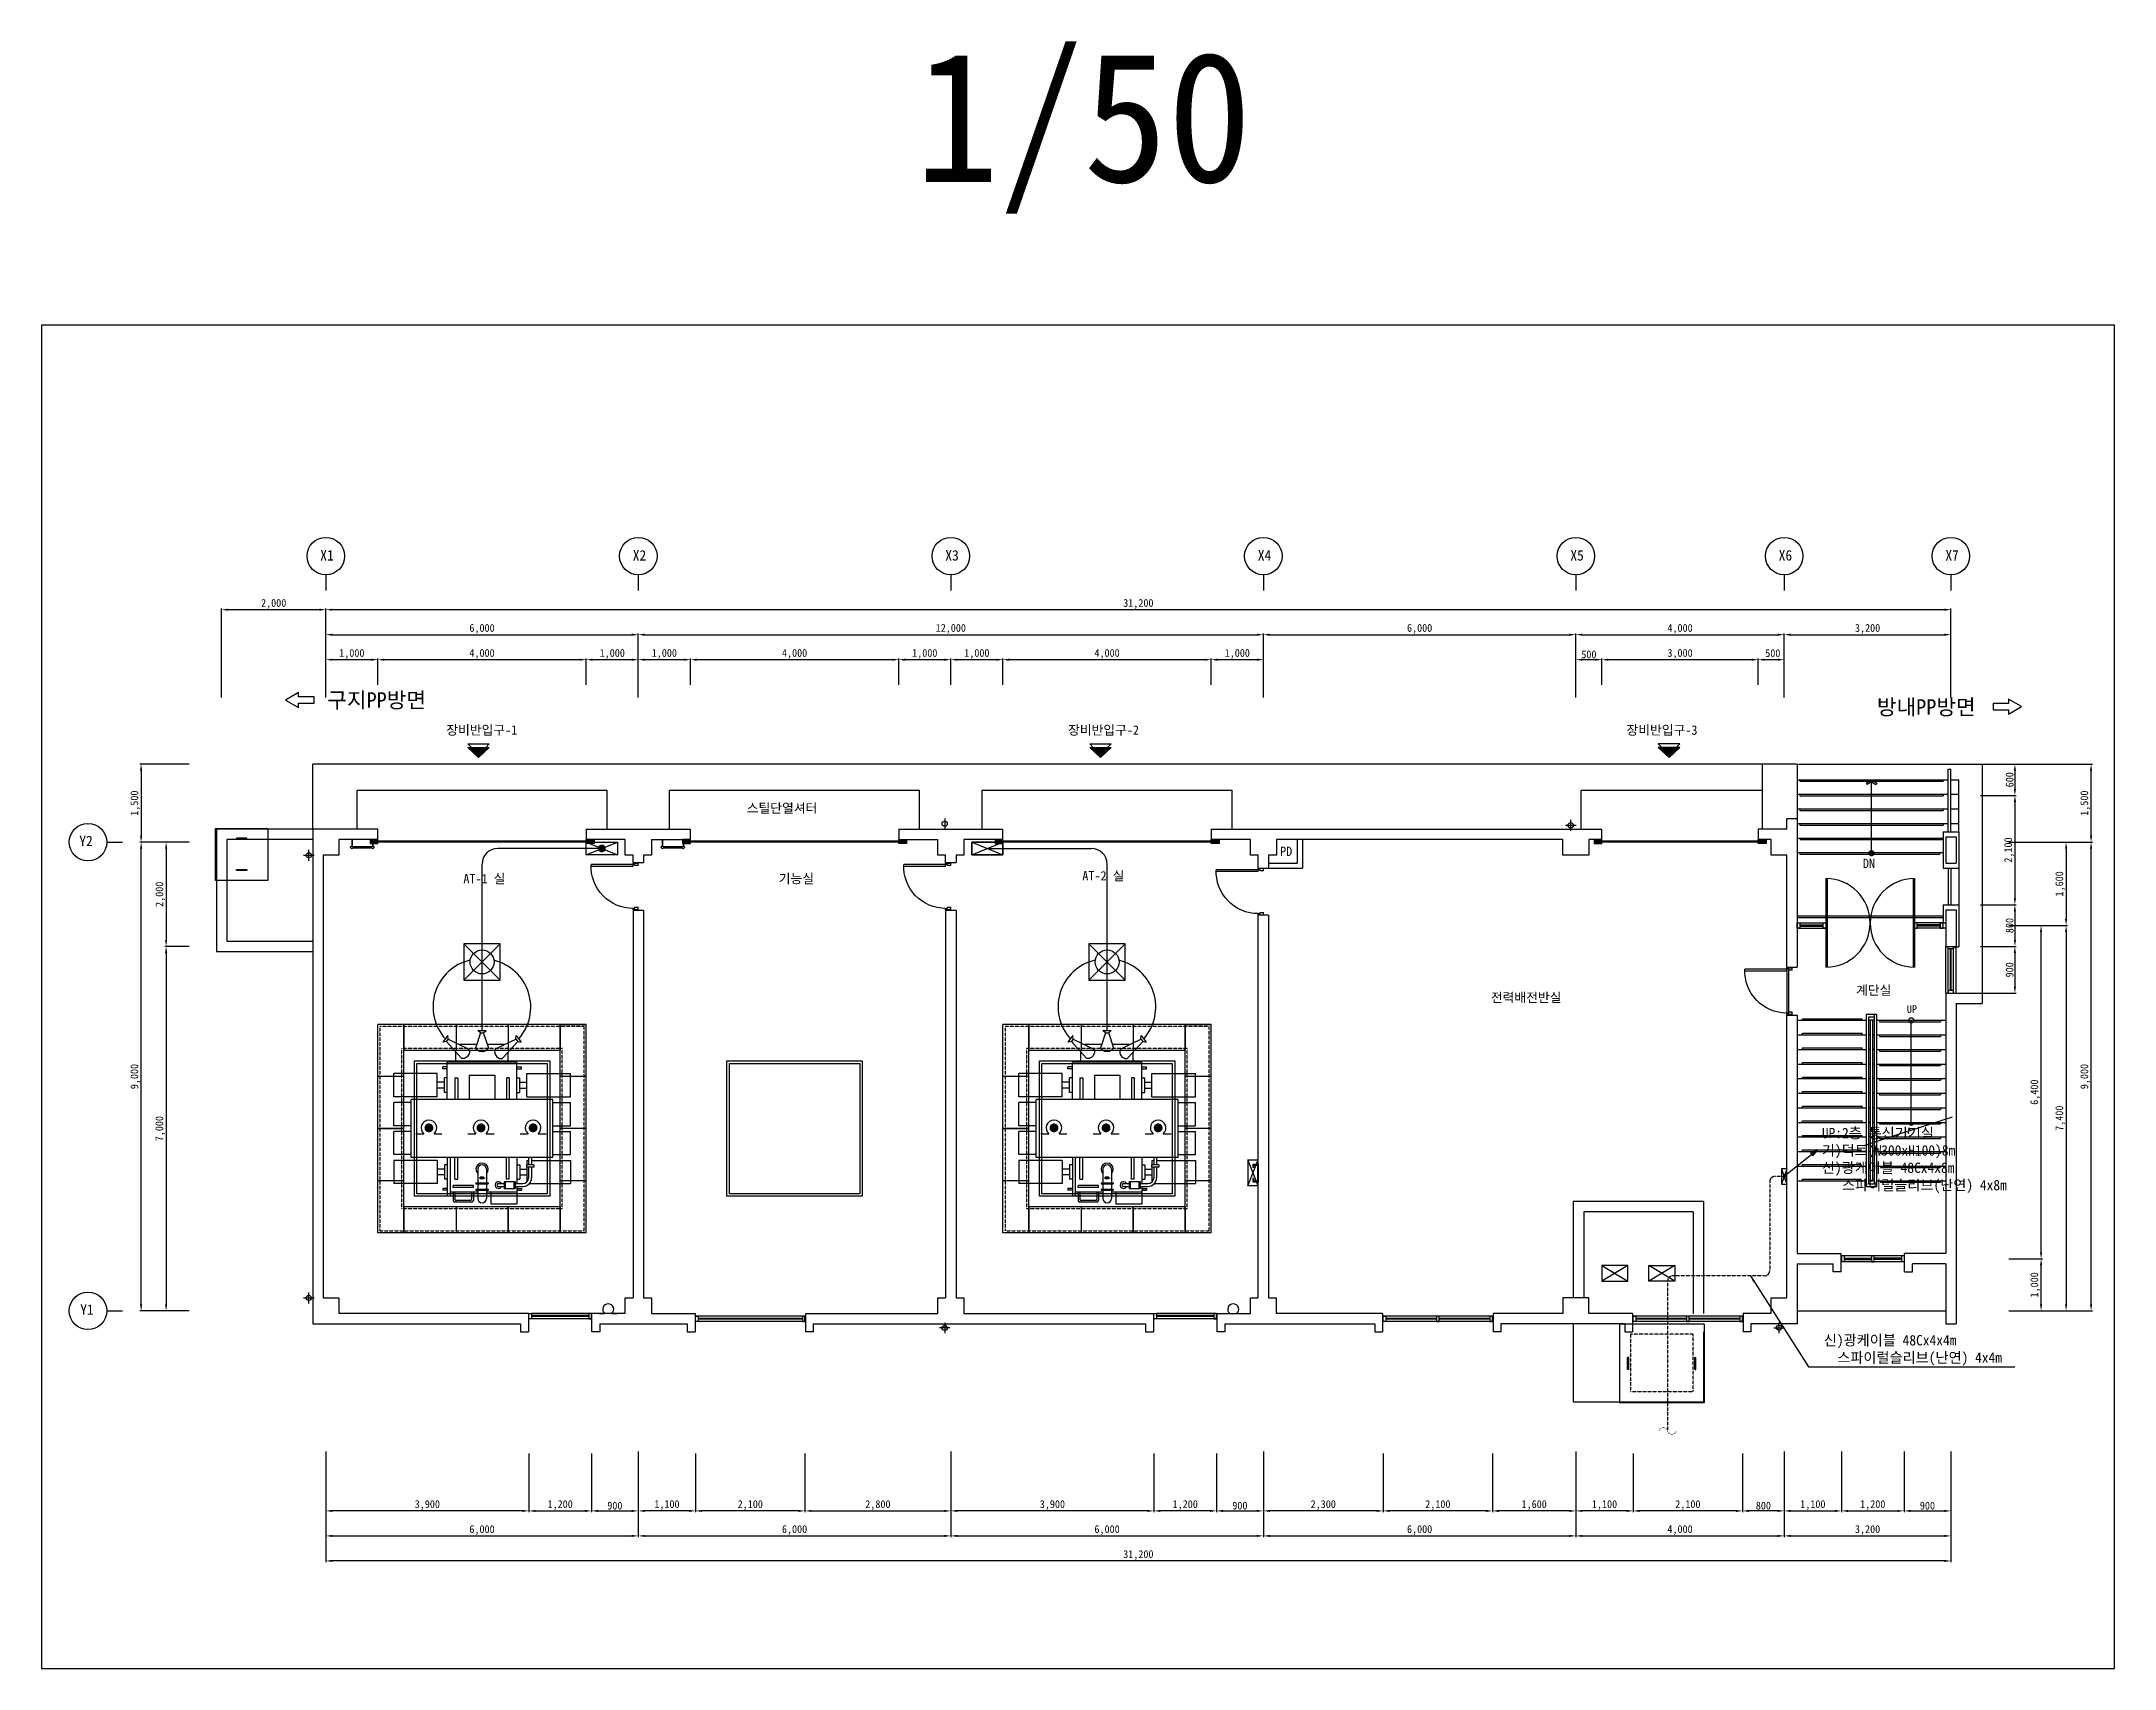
# Model space of a CAD drawing. Header units: millimetres. Extents: x -56613 to -16813, y -66367 to -35122.
import ezdxf
from ezdxf.enums import TextEntityAlignment as Align

# ---------------------------------------------------------------- set-up
doc = ezdxf.new("R2010")
doc.units = ezdxf.units.MM
doc.linetypes.add('HIDDEN', pattern=[0.375, 0.25, -0.125])
for name, color, linetype in [('TN-TEXT', 6, 'Continuous'), ('TT-CABL', 4, 'Continuous'), ('TT-CTRL-JUNT', 4, 'Continuous'), ('TT-TRAY', 4, 'Continuous'), ('TZ-BASE', 253, 'Continuous'), ('TZ-DIMS', 1, 'Continuous'), ('TZ-LEAL', 1, 'Continuous'), ('TZ-LEAT', 3, 'Continuous'), ('TZ-SYMB', 2, 'Continuous'), ('TZ-TEX2', 3, 'Continuous'), ('TZ-TEXT', 3, 'Continuous')]:
    doc.layers.add(name, color=color, linetype=linetype)
doc.layers.add('TX-PAPR', color=2, linetype='Continuous', plot=False)
doc.styles.get("Standard").update_dxf_attribs({"font": 'GulimChe.ttf'})
doc.dimstyles.new('D50', dxfattribs={"dimscale": 50, "dimtxt": 3, "dimasz": 2.5, "dimexe": 0.5, "dimexo": 0.5, "dimgap": 0.5, "dimtad": 1, "dimdec": 0, "dimzin": 1, "dimdsep": 46, "dimlunit": 6, "dimtxsty": 'Standard', "dimcen": 1, "dimclrd": 1, "dimclre": 1, "dimclrt": 3, "dimadec": 0, "dimazin": 0, "dimtfac": 1, "dimtdec": 0, "dimtix": 1, "dimtmove": 2, "dimatfit": 3, "dimfxl": 0, "dimtvp": 2, "dimlwd": -1, "dimlwe": -1, "dimarcsym": 0})

msp = doc.modelspace()

# ---------------------------------------------------------------- texts
at = {"layer": 'TN-TEXT'}
for s, p in [('신)광케이블 48Cx4x8m', (-22433.2, -56750.1)), ('   스파이럴슬리브(난연) 4x8m', (-22433.2, -57083.2))]:
    msp.add_text(s, height=200, dxfattribs=at).set_placement(p, align=Align.MIDDLE_LEFT)
at = {"layer": 'TZ-BASE'}
for s, height, p in [('구지PP방면', 300, (-50177.9, -47765.3, -0.1)), ('방내PP방면', 300, (-20428, -47898.9, 0.2)), ('AT-1 실', 180, (-48109.9, -51195.3)), ('기능실', 180, (-42119.7, -51196.1)), ('AT-2 실', 180, (-36226.9, -51140.4)), ('계단실', 180, (-21436.8, -53339.8)), ('전력배전반실', 180, (-28109.4, -53478.4))]:
    msp.add_text(s, height=height, dxfattribs=at).set_placement(p, align=Align.MIDDLE)
for s, p in [('장비반입구-1', (-48840.5, -48435)), ('장비반입구-2', (-36903.7, -48435)), ('장비반입구-3', (-26183.2, -48435)), ('스틸단열셔터', (-43073.1, -49934.1)), ('PD', (-32833.9, -50764.1))]:
    msp.add_text(s, height=180, dxfattribs=at).set_placement(p)
for s, height, p in [('DN', 180, (-21527.8, -50996.6)), ('UP', 150, (-20703.6, -53778.7, 0.3))]:
    msp.add_text(s, height=height, dxfattribs=at).set_placement(p, align=Align.CENTER)
at = {"layer": 'TZ-LEAT'}
for s, p in [('X1', (-51261, -45089.7)), ('X2', (-45261, -45089.7)), ('X3', (-39261, -45089.7)), ('X4', (-33261, -45089.7)), ('X5', (-27261, -45089.7)), ('X6', (-23261, -45089.7)), ('X7', (-20061, -45089.7)), ('Y2', (-55887.1, -50574.4)), ('Y1', (-55869.3, -59574.2))]:
    msp.add_text(s, height=200, dxfattribs=at).set_placement(p)
at = {"layer": 'TZ-LEAT', "insert": (-22395.4, -60548.9), "char_height": 200, "attachment_point": 7}
msp.add_mtext('{\\C6;신)광케이블 48Cx4x4m\\P\\pt400;  스파이럴슬리브(난연) 4x4m}', dxfattribs=at)
at = {"layer": 'TZ-TEX2'}
for s, p in [('UP:2층 통신기기실', (-22433.2, -56084)), ('기)덕트(W300xH100)8m ', (-22433.2, -56417))]:
    msp.add_text(s, height=200, dxfattribs=at).set_placement(p, align=Align.MIDDLE_LEFT)
at = {"layer": 'TZ-TEXT'}
msp.add_text('1/50', height=2500, dxfattribs=at).set_placement((-36610.3, -36572.3), align=Align.MIDDLE_CENTER)

# ---------------------------------------------------------------- blocks, each defined once
blk = doc.blocks.new('*D377')
at = {"layer": 'DEFPOINTS', "color": 0, "ltscale": 0.1}
for p in [(-51155, -62649), (-19955, -62649), (-51155, -64300)]:
    blk.add_point(p, dxfattribs=at)
at = {"layer": 'TZ-DIMS', "color": 1, "ltscale": 0.1}
for p, q in [((-51155, -62674), (-51155, -64325)), ((-19955, -62674), (-19955, -64325)), ((-20080, -64300), (-51030, -64300))]:
    blk.add_line(p, q, dxfattribs=at)
for points in [[(-51030, -64280), (-51030, -64321), (-51155, -64300)], [(-20080, -64280), (-20080, -64321), (-19955, -64300)]]:
    blk.add_solid(points, dxfattribs=at)
at = {"layer": 'TZ-DIMS', "color": 3, "ltscale": 0.1, "insert": (-35555, -64189), "char_height": 150, "attachment_point": 5}
blk.add_mtext('31,200', dxfattribs=at)
blk = doc.blocks.new('*D378')
at = {"layer": 'DEFPOINTS', "color": 0, "ltscale": 0.1}
for p in [(-33155, -62173), (-27155, -62173), (-27155, -63820)]:
    blk.add_point(p, dxfattribs=at)
at = {"layer": 'TZ-DIMS', "color": 1, "ltscale": 0.1}
for p, q in [((-33155, -62198), (-33155, -63845)), ((-27155, -62198), (-27155, -63845)), ((-33030, -63820), (-27280, -63820))]:
    blk.add_line(p, q, dxfattribs=at)
for points in [[(-33030, -63800), (-33030, -63841), (-33155, -63820)], [(-27280, -63800), (-27280, -63841), (-27155, -63820)]]:
    blk.add_solid(points, dxfattribs=at)
at = {"layer": 'TZ-DIMS', "color": 3, "ltscale": 0.1, "insert": (-30155, -63709), "char_height": 150, "attachment_point": 5}
blk.add_mtext('6,000', dxfattribs=at)
blk = doc.blocks.new('*D379')
at = {"layer": 'DEFPOINTS', "color": 0, "ltscale": 0.1}
for p in [(-23155, -62173), (-19955, -62173), (-19955, -63820)]:
    blk.add_point(p, dxfattribs=at)
at = {"layer": 'TZ-DIMS', "color": 1, "ltscale": 0.1}
for p, q in [((-23155, -62198), (-23155, -63845)), ((-19955, -62198), (-19955, -63845)), ((-23030, -63820), (-20080, -63820))]:
    blk.add_line(p, q, dxfattribs=at)
for points in [[(-23030, -63800), (-23030, -63841), (-23155, -63820)], [(-20080, -63800), (-20080, -63841), (-19955, -63820)]]:
    blk.add_solid(points, dxfattribs=at)
at = {"layer": 'TZ-DIMS', "color": 3, "ltscale": 0.1, "insert": (-21555, -63709), "char_height": 150, "attachment_point": 5}
blk.add_mtext('3,200', dxfattribs=at)
blk = doc.blocks.new('*D380')
at = {"layer": 'DEFPOINTS', "color": 0, "ltscale": 0.1}
for p in [(-51155, -62173), (-45155, -62173), (-45155, -63820)]:
    blk.add_point(p, dxfattribs=at)
at = {"layer": 'TZ-DIMS', "color": 1, "ltscale": 0.1}
for p, q in [((-51155, -62198), (-51155, -63845)), ((-45155, -62198), (-45155, -63845)), ((-51030, -63820), (-45280, -63820))]:
    blk.add_line(p, q, dxfattribs=at)
for points in [[(-51030, -63800), (-51030, -63841), (-51155, -63820)], [(-45280, -63800), (-45280, -63841), (-45155, -63820)]]:
    blk.add_solid(points, dxfattribs=at)
at = {"layer": 'TZ-DIMS', "color": 3, "ltscale": 0.1, "insert": (-48155, -63709), "char_height": 150, "attachment_point": 5}
blk.add_mtext('6,000', dxfattribs=at)
blk = doc.blocks.new('*D381')
at = {"layer": 'DEFPOINTS', "color": 0, "ltscale": 0.1}
for p in [(-18866, -50499), (-17264, -50499), (-18866, -59499)]:
    blk.add_point(p, dxfattribs=at)
at = {"layer": 'TZ-DIMS', "color": 1, "ltscale": 0.1}
for p, q in [((-18841, -50499), (-17239, -50499)), ((-17264, -59374), (-17264, -50624)), ((-18841, -59499), (-17239, -59499))]:
    blk.add_line(p, q, dxfattribs=at)
for points in [[(-17284, -50624), (-17243, -50624), (-17264, -50499)], [(-17284, -59374), (-17243, -59374), (-17264, -59499)]]:
    blk.add_solid(points, dxfattribs=at)
at = {"layer": 'TZ-DIMS', "color": 3, "ltscale": 0.1, "insert": (-17375, -54999), "char_height": 150, "attachment_point": 5, "rotation": 90}
blk.add_mtext('9,000', dxfattribs=at)
blk = doc.blocks.new('*D382')
at = {"layer": 'DEFPOINTS', "color": 0, "ltscale": 0.1}
for p in [(-23955, -62214), (-23155, -62214), (-23955, -63340)]:
    blk.add_point(p, dxfattribs=at)
at = {"layer": 'TZ-DIMS', "color": 1, "ltscale": 0.1}
for p, q in [((-23955, -62239), (-23955, -63365)), ((-23155, -62239), (-23155, -63365)), ((-23280, -63340), (-23830, -63340))]:
    blk.add_line(p, q, dxfattribs=at)
for points in [[(-23830, -63320), (-23830, -63361), (-23955, -63340)], [(-23280, -63320), (-23280, -63361), (-23155, -63340)]]:
    blk.add_solid(points, dxfattribs=at)
at = {"layer": 'TZ-DIMS', "color": 3, "ltscale": 0.1, "insert": (-23555, -63239), "char_height": 150, "attachment_point": 5}
blk.add_mtext('800', dxfattribs=at)
blk = doc.blocks.new('*D383')
at = {"layer": 'DEFPOINTS', "color": 0, "ltscale": 0.1}
for p in [(-26055, -62214), (-23955, -62214), (-26055, -63340)]:
    blk.add_point(p, dxfattribs=at)
at = {"layer": 'TZ-DIMS', "color": 1, "ltscale": 0.1}
for p, q in [((-26055, -62239), (-26055, -63365)), ((-23955, -62239), (-23955, -63365)), ((-24080, -63340), (-25930, -63340))]:
    blk.add_line(p, q, dxfattribs=at)
for points in [[(-25930, -63320), (-25930, -63361), (-26055, -63340)], [(-24080, -63320), (-24080, -63361), (-23955, -63340)]]:
    blk.add_solid(points, dxfattribs=at)
at = {"layer": 'TZ-DIMS', "color": 3, "ltscale": 0.1, "insert": (-25005, -63229), "char_height": 150, "attachment_point": 5}
blk.add_mtext('2,100', dxfattribs=at)
blk = doc.blocks.new('*D384')
at = {"layer": 'DEFPOINTS', "color": 0, "ltscale": 0.1}
for p in [(-28755, -62214), (-27155, -62173), (-28755, -63340)]:
    blk.add_point(p, dxfattribs=at)
at = {"layer": 'TZ-DIMS', "color": 1, "ltscale": 0.1}
for p, q in [((-28755, -62239), (-28755, -63365)), ((-27155, -62198), (-27155, -63365)), ((-27280, -63340), (-28630, -63340))]:
    blk.add_line(p, q, dxfattribs=at)
for points in [[(-28630, -63320), (-28630, -63361), (-28755, -63340)], [(-27280, -63320), (-27280, -63361), (-27155, -63340)]]:
    blk.add_solid(points, dxfattribs=at)
at = {"layer": 'TZ-DIMS', "color": 3, "ltscale": 0.1, "insert": (-27955, -63229), "char_height": 150, "attachment_point": 5}
blk.add_mtext('1,600', dxfattribs=at)
blk = doc.blocks.new('*D385')
at = {"layer": 'DEFPOINTS', "color": 0, "ltscale": 0.1}
for p in [(-30855, -62214), (-28755, -62214), (-30855, -63340)]:
    blk.add_point(p, dxfattribs=at)
at = {"layer": 'TZ-DIMS', "color": 1, "ltscale": 0.1}
for p, q in [((-30855, -62239), (-30855, -63365)), ((-28755, -62239), (-28755, -63365)), ((-28880, -63340), (-30730, -63340))]:
    blk.add_line(p, q, dxfattribs=at)
for points in [[(-30730, -63320), (-30730, -63361), (-30855, -63340)], [(-28880, -63320), (-28880, -63361), (-28755, -63340)]]:
    blk.add_solid(points, dxfattribs=at)
at = {"layer": 'TZ-DIMS', "color": 3, "ltscale": 0.1, "insert": (-29805, -63229), "char_height": 150, "attachment_point": 5}
blk.add_mtext('2,100', dxfattribs=at)
blk = doc.blocks.new('*D386')
at = {"layer": 'DEFPOINTS', "color": 0, "ltscale": 0.1}
for p in [(-33155, -62214), (-30855, -62214), (-33155, -63340)]:
    blk.add_point(p, dxfattribs=at)
at = {"layer": 'TZ-DIMS', "color": 1, "ltscale": 0.1}
for p, q in [((-33155, -62239), (-33155, -63365)), ((-30855, -62239), (-30855, -63365)), ((-30980, -63340), (-33030, -63340))]:
    blk.add_line(p, q, dxfattribs=at)
for points in [[(-33030, -63320), (-33030, -63361), (-33155, -63340)], [(-30980, -63320), (-30980, -63361), (-30855, -63340)]]:
    blk.add_solid(points, dxfattribs=at)
at = {"layer": 'TZ-DIMS', "color": 3, "ltscale": 0.1, "insert": (-32005, -63229), "char_height": 150, "attachment_point": 5}
blk.add_mtext('2,300', dxfattribs=at)
blk = doc.blocks.new('*D387')
at = {"layer": 'DEFPOINTS', "color": 0, "ltscale": 0.1}
for p in [(-39155, -62214), (-35255, -62214), (-39155, -63340)]:
    blk.add_point(p, dxfattribs=at)
at = {"layer": 'TZ-DIMS', "color": 1, "ltscale": 0.1}
for p, q in [((-39155, -62239), (-39155, -63365)), ((-35255, -62239), (-35255, -63365)), ((-35380, -63340), (-39030, -63340))]:
    blk.add_line(p, q, dxfattribs=at)
for points in [[(-39030, -63320), (-39030, -63361), (-39155, -63340)], [(-35380, -63320), (-35380, -63361), (-35255, -63340)]]:
    blk.add_solid(points, dxfattribs=at)
at = {"layer": 'TZ-DIMS', "color": 3, "ltscale": 0.1, "insert": (-37205, -63229), "char_height": 150, "attachment_point": 5}
blk.add_mtext('3,900', dxfattribs=at)
blk = doc.blocks.new('*D388')
at = {"layer": 'DEFPOINTS', "color": 0, "ltscale": 0.1}
for p in [(-51155, -46034), (-51155, -47319), (-19955, -47319)]:
    blk.add_point(p, dxfattribs=at)
at = {"layer": 'TZ-DIMS', "color": 1, "ltscale": 0.1}
for p, q in [((-51155, -47294), (-51155, -46009)), ((-20080, -46034), (-51030, -46034)), ((-19955, -47294), (-19955, -46009))]:
    blk.add_line(p, q, dxfattribs=at)
for points in [[(-51030, -46013), (-51030, -46055), (-51155, -46034)], [(-20080, -46013), (-20080, -46055), (-19955, -46034)]]:
    blk.add_solid(points, dxfattribs=at)
at = {"layer": 'TZ-DIMS', "color": 3, "ltscale": 0.1, "insert": (-35555, -45923), "char_height": 150, "attachment_point": 5}
blk.add_mtext('31,200', dxfattribs=at)
blk = doc.blocks.new('*D389')
at = {"layer": 'DEFPOINTS', "color": 0, "ltscale": 0.1}
for p in [(-19955, -46514), (-23155, -47745), (-19955, -47745)]:
    blk.add_point(p, dxfattribs=at)
at = {"layer": 'TZ-DIMS', "color": 1, "ltscale": 0.1}
for p, q in [((-23155, -47720), (-23155, -46489)), ((-23030, -46514), (-20080, -46514)), ((-19955, -47720), (-19955, -46489))]:
    blk.add_line(p, q, dxfattribs=at)
for points in [[(-23030, -46493), (-23030, -46535), (-23155, -46514)], [(-20080, -46493), (-20080, -46535), (-19955, -46514)]]:
    blk.add_solid(points, dxfattribs=at)
at = {"layer": 'TZ-DIMS', "color": 3, "ltscale": 0.1, "insert": (-21555, -46403), "char_height": 150, "attachment_point": 5}
blk.add_mtext('3,200', dxfattribs=at)
blk = doc.blocks.new('*D390')
at = {"layer": 'DEFPOINTS', "color": 0, "ltscale": 0.1}
for p in [(-45155, -46514), (-51155, -47745), (-45155, -47745)]:
    blk.add_point(p, dxfattribs=at)
at = {"layer": 'TZ-DIMS', "color": 1, "ltscale": 0.1}
for p, q in [((-51155, -47720), (-51155, -46489)), ((-51030, -46514), (-45280, -46514)), ((-45155, -47720), (-45155, -46489))]:
    blk.add_line(p, q, dxfattribs=at)
for points in [[(-51030, -46493), (-51030, -46535), (-51155, -46514)], [(-45280, -46493), (-45280, -46535), (-45155, -46514)]]:
    blk.add_solid(points, dxfattribs=at)
at = {"layer": 'TZ-DIMS', "color": 3, "ltscale": 0.1, "insert": (-48155, -46403), "char_height": 150, "attachment_point": 5}
blk.add_mtext('6,000', dxfattribs=at)
blk = doc.blocks.new('*D391')
at = {"layer": 'DEFPOINTS', "color": 0, "ltscale": 0.1}
for p in [(-33155, -46514), (-45155, -47745), (-33155, -47745)]:
    blk.add_point(p, dxfattribs=at)
at = {"layer": 'TZ-DIMS', "color": 1, "ltscale": 0.1}
for p, q in [((-45155, -47720), (-45155, -46489)), ((-45030, -46514), (-33280, -46514)), ((-33155, -47720), (-33155, -46489))]:
    blk.add_line(p, q, dxfattribs=at)
for points in [[(-45030, -46493), (-45030, -46535), (-45155, -46514)], [(-33280, -46493), (-33280, -46535), (-33155, -46514)]]:
    blk.add_solid(points, dxfattribs=at)
at = {"layer": 'TZ-DIMS', "color": 3, "ltscale": 0.1, "insert": (-39155, -46403), "char_height": 150, "attachment_point": 5}
blk.add_mtext('12,000', dxfattribs=at)
blk = doc.blocks.new('*D392')
at = {"layer": 'DEFPOINTS', "color": 0, "ltscale": 0.1}
for p in [(-53750, -48999), (-54700, -50499), (-53750, -50499)]:
    blk.add_point(p, dxfattribs=at)
at = {"layer": 'TZ-DIMS', "color": 1, "ltscale": 0.1}
for p, q in [((-53775, -48999), (-54725, -48999)), ((-54700, -49124), (-54700, -50374)), ((-53775, -50499), (-54725, -50499))]:
    blk.add_line(p, q, dxfattribs=at)
for points in [[(-54721, -49124), (-54679, -49124), (-54700, -48999)], [(-54721, -50374), (-54679, -50374), (-54700, -50499)]]:
    blk.add_solid(points, dxfattribs=at)
at = {"layer": 'TZ-DIMS', "color": 3, "ltscale": 0.1, "insert": (-54811, -49749), "char_height": 150, "attachment_point": 5, "rotation": 90}
blk.add_mtext('1,500', dxfattribs=at)
blk = doc.blocks.new('*D393')
at = {"layer": 'DEFPOINTS', "color": 0, "ltscale": 0.1}
for p in [(-23655, -46994), (-23655, -47500), (-23155, -47500)]:
    blk.add_point(p, dxfattribs=at)
at = {"layer": 'TZ-DIMS', "color": 1, "ltscale": 0.1}
for p, q in [((-23655, -47475), (-23655, -46969)), ((-23280, -46994), (-23530, -46994)), ((-23155, -47475), (-23155, -46969))]:
    blk.add_line(p, q, dxfattribs=at)
for points in [[(-23530, -46973), (-23530, -47015), (-23655, -46994)], [(-23280, -46973), (-23280, -47015), (-23155, -46994)]]:
    blk.add_solid(points, dxfattribs=at)
at = {"layer": 'TZ-DIMS', "color": 3, "ltscale": 0.1, "insert": (-23374, -46869), "char_height": 150, "attachment_point": 5}
blk.add_mtext('500', dxfattribs=at)
blk = doc.blocks.new('*D394')
at = {"layer": 'DEFPOINTS', "color": 0, "ltscale": 0.1}
for p in [(-26655, -46994), (-26655, -47500), (-23655, -47500)]:
    blk.add_point(p, dxfattribs=at)
at = {"layer": 'TZ-DIMS', "color": 1, "ltscale": 0.1}
for p, q in [((-26655, -47475), (-26655, -46969)), ((-23780, -46994), (-26530, -46994)), ((-23655, -47475), (-23655, -46969))]:
    blk.add_line(p, q, dxfattribs=at)
for points in [[(-26530, -46973), (-26530, -47015), (-26655, -46994)], [(-23780, -46973), (-23780, -47015), (-23655, -46994)]]:
    blk.add_solid(points, dxfattribs=at)
at = {"layer": 'TZ-DIMS', "color": 3, "ltscale": 0.1, "insert": (-25155, -46883), "char_height": 150, "attachment_point": 5}
blk.add_mtext('3,000', dxfattribs=at)
blk = doc.blocks.new('*D395')
at = {"layer": 'DEFPOINTS', "color": 0, "ltscale": 0.1}
for p in [(-27155, -46994), (-27155, -47500), (-26655, -47500)]:
    blk.add_point(p, dxfattribs=at)
at = {"layer": 'TZ-DIMS', "color": 1, "ltscale": 0.1}
for p, q in [((-27155, -47475), (-27155, -46969)), ((-26780, -46994), (-27030, -46994)), ((-26655, -47475), (-26655, -46969))]:
    blk.add_line(p, q, dxfattribs=at)
for points in [[(-27030, -46973), (-27030, -47015), (-27155, -46994)], [(-26780, -46973), (-26780, -47015), (-26655, -46994)]]:
    blk.add_solid(points, dxfattribs=at)
at = {"layer": 'TZ-DIMS', "color": 3, "ltscale": 0.1, "insert": (-26905, -46893), "char_height": 150, "attachment_point": 5}
blk.add_mtext('500', dxfattribs=at)
blk = doc.blocks.new('*D396')
at = {"layer": 'DEFPOINTS', "color": 0, "ltscale": 0.1}
for p in [(-46155, -46994), (-46155, -47500), (-45155, -47500)]:
    blk.add_point(p, dxfattribs=at)
at = {"layer": 'TZ-DIMS', "color": 1, "ltscale": 0.1}
for p, q in [((-46155, -47475), (-46155, -46969)), ((-45280, -46994), (-46030, -46994)), ((-45155, -47475), (-45155, -46969))]:
    blk.add_line(p, q, dxfattribs=at)
for points in [[(-46030, -46973), (-46030, -47015), (-46155, -46994)], [(-45280, -46973), (-45280, -47015), (-45155, -46994)]]:
    blk.add_solid(points, dxfattribs=at)
at = {"layer": 'TZ-DIMS', "color": 3, "ltscale": 0.1, "insert": (-45655, -46883), "char_height": 150, "attachment_point": 5}
blk.add_mtext('1,000', dxfattribs=at)
blk = doc.blocks.new('*D397')
at = {"layer": 'DEFPOINTS', "color": 0, "ltscale": 0.1}
for p in [(-50155, -46994), (-50155, -47500), (-46155, -47500)]:
    blk.add_point(p, dxfattribs=at)
at = {"layer": 'TZ-DIMS', "color": 1, "ltscale": 0.1}
for p, q in [((-50155, -47475), (-50155, -46969)), ((-46280, -46994), (-50030, -46994)), ((-46155, -47475), (-46155, -46969))]:
    blk.add_line(p, q, dxfattribs=at)
for points in [[(-50030, -46973), (-50030, -47015), (-50155, -46994)], [(-46280, -46973), (-46280, -47015), (-46155, -46994)]]:
    blk.add_solid(points, dxfattribs=at)
at = {"layer": 'TZ-DIMS', "color": 3, "ltscale": 0.1, "insert": (-48155, -46883), "char_height": 150, "attachment_point": 5}
blk.add_mtext('4,000', dxfattribs=at)
blk = doc.blocks.new('*D398')
at = {"layer": 'DEFPOINTS', "color": 0, "ltscale": 0.1}
for p in [(-51155, -46994), (-51155, -47500), (-50155, -47500)]:
    blk.add_point(p, dxfattribs=at)
at = {"layer": 'TZ-DIMS', "color": 1, "ltscale": 0.1}
for p, q in [((-51155, -47475), (-51155, -46969)), ((-50280, -46994), (-51030, -46994)), ((-50155, -47475), (-50155, -46969))]:
    blk.add_line(p, q, dxfattribs=at)
for points in [[(-51030, -46973), (-51030, -47015), (-51155, -46994)], [(-50280, -46973), (-50280, -47015), (-50155, -46994)]]:
    blk.add_solid(points, dxfattribs=at)
at = {"layer": 'TZ-DIMS', "color": 3, "ltscale": 0.1, "insert": (-50655, -46883), "char_height": 150, "attachment_point": 5}
blk.add_mtext('1,000', dxfattribs=at)
blk = doc.blocks.new('*D399')
at = {"layer": 'DEFPOINTS', "color": 0, "ltscale": 0.1}
for p in [(-54700, -50499), (-53750, -50499), (-53750, -59499)]:
    blk.add_point(p, dxfattribs=at)
at = {"layer": 'TZ-DIMS', "color": 1, "ltscale": 0.1}
for p, q in [((-53775, -50499), (-54725, -50499)), ((-54700, -59374), (-54700, -50624)), ((-53775, -59499), (-54725, -59499))]:
    blk.add_line(p, q, dxfattribs=at)
for points in [[(-54721, -50624), (-54679, -50624), (-54700, -50499)], [(-54721, -59374), (-54679, -59374), (-54700, -59499)]]:
    blk.add_solid(points, dxfattribs=at)
at = {"layer": 'TZ-DIMS', "color": 3, "ltscale": 0.1, "insert": (-54811, -54999), "char_height": 150, "attachment_point": 5, "rotation": 90}
blk.add_mtext('9,000', dxfattribs=at)
blk = doc.blocks.new('*D400')
at = {"layer": 'DEFPOINTS', "color": 0, "ltscale": 0.1}
for p in [(-18866, -48999), (-17264, -48999), (-18866, -50499)]:
    blk.add_point(p, dxfattribs=at)
at = {"layer": 'TZ-DIMS', "color": 1, "ltscale": 0.1}
for p, q in [((-18841, -48999), (-17239, -48999)), ((-17264, -50374), (-17264, -49124)), ((-18841, -50499), (-17239, -50499))]:
    blk.add_line(p, q, dxfattribs=at)
for points in [[(-17284, -49124), (-17243, -49124), (-17264, -48999)], [(-17284, -50374), (-17243, -50374), (-17264, -50499)]]:
    blk.add_solid(points, dxfattribs=at)
at = {"layer": 'TZ-DIMS', "color": 3, "ltscale": 0.1, "insert": (-17375, -49749), "char_height": 150, "attachment_point": 5, "rotation": 90}
blk.add_mtext('1,500', dxfattribs=at)
blk = doc.blocks.new('*D401')
at = {"layer": 'DEFPOINTS', "color": 0, "ltscale": 0.1}
for p in [(-35255, -62214), (-34055, -62214), (-35255, -63340)]:
    blk.add_point(p, dxfattribs=at)
at = {"layer": 'TZ-DIMS', "color": 1, "ltscale": 0.1}
for p, q in [((-35255, -62239), (-35255, -63365)), ((-34055, -62239), (-34055, -63365)), ((-34180, -63340), (-35130, -63340))]:
    blk.add_line(p, q, dxfattribs=at)
for points in [[(-35130, -63320), (-35130, -63361), (-35255, -63340)], [(-34180, -63320), (-34180, -63361), (-34055, -63340)]]:
    blk.add_solid(points, dxfattribs=at)
at = {"layer": 'TZ-DIMS', "color": 3, "ltscale": 0.1, "insert": (-34655, -63229), "char_height": 150, "attachment_point": 5}
blk.add_mtext('1,200', dxfattribs=at)
blk = doc.blocks.new('*D402')
at = {"layer": 'DEFPOINTS', "color": 0, "ltscale": 0.1}
for p in [(-34055, -62214), (-33155, -62214), (-33155, -63340)]:
    blk.add_point(p, dxfattribs=at)
at = {"layer": 'TZ-DIMS', "color": 1, "ltscale": 0.1}
for p, q in [((-34055, -62239), (-34055, -63365)), ((-33155, -62239), (-33155, -63365)), ((-33930, -63340), (-33280, -63340))]:
    blk.add_line(p, q, dxfattribs=at)
for points in [[(-33930, -63320), (-33930, -63361), (-34055, -63340)], [(-33280, -63320), (-33280, -63361), (-33155, -63340)]]:
    blk.add_solid(points, dxfattribs=at)
at = {"layer": 'TZ-DIMS', "color": 3, "ltscale": 0.1, "insert": (-33605, -63239), "char_height": 150, "attachment_point": 5}
blk.add_mtext('900', dxfattribs=at)
blk = doc.blocks.new('ARROW1')
for p, q in [((0, 0), (0.29, 0.5)), ((0, 0), (0.29, -0.5)), ((0.16, 0), (0.41, 0.43)), ((0.16, 0), (0.41, -0.43)), ((0.29, 0.5), (0.41, 0.43)), ((0.29, -0.5), (0.41, -0.43))]:
    blk.add_line(p, q)
blk = doc.blocks.new('*D403')
at = {"layer": 'DEFPOINTS', "color": 0, "ltscale": 0.1}
for p in [(-46055, -62214), (-45155, -62214), (-45155, -63340)]:
    blk.add_point(p, dxfattribs=at)
at = {"layer": 'TZ-DIMS', "color": 1, "ltscale": 0.1}
for p, q in [((-46055, -62239), (-46055, -63365)), ((-45155, -62239), (-45155, -63365)), ((-45930, -63340), (-45280, -63340))]:
    blk.add_line(p, q, dxfattribs=at)
for points in [[(-45930, -63320), (-45930, -63361), (-46055, -63340)], [(-45280, -63320), (-45280, -63361), (-45155, -63340)]]:
    blk.add_solid(points, dxfattribs=at)
at = {"layer": 'TZ-DIMS', "color": 3, "ltscale": 0.1, "insert": (-45605, -63239), "char_height": 150, "attachment_point": 5}
blk.add_mtext('900', dxfattribs=at)
blk = doc.blocks.new('*D404')
at = {"layer": 'DEFPOINTS', "color": 0, "ltscale": 0.1}
for p in [(-47255, -62214), (-46055, -62214), (-46055, -63340)]:
    blk.add_point(p, dxfattribs=at)
at = {"layer": 'TZ-DIMS', "color": 1, "ltscale": 0.1}
for p, q in [((-47255, -62239), (-47255, -63365)), ((-46055, -62239), (-46055, -63365)), ((-47130, -63340), (-46180, -63340))]:
    blk.add_line(p, q, dxfattribs=at)
for points in [[(-47130, -63320), (-47130, -63361), (-47255, -63340)], [(-46180, -63320), (-46180, -63361), (-46055, -63340)]]:
    blk.add_solid(points, dxfattribs=at)
at = {"layer": 'TZ-DIMS', "color": 3, "ltscale": 0.1, "insert": (-46655, -63229), "char_height": 150, "attachment_point": 5}
blk.add_mtext('1,200', dxfattribs=at)
blk = doc.blocks.new('*D405')
at = {"layer": 'DEFPOINTS', "color": 0, "ltscale": 0.1}
for p in [(-51155, -62214), (-47255, -62214), (-51155, -63340)]:
    blk.add_point(p, dxfattribs=at)
at = {"layer": 'TZ-DIMS', "color": 1, "ltscale": 0.1}
for p, q in [((-51155, -62239), (-51155, -63365)), ((-47255, -62239), (-47255, -63365)), ((-47380, -63340), (-51030, -63340))]:
    blk.add_line(p, q, dxfattribs=at)
for points in [[(-51030, -63320), (-51030, -63361), (-51155, -63340)], [(-47380, -63320), (-47380, -63361), (-47255, -63340)]]:
    blk.add_solid(points, dxfattribs=at)
at = {"layer": 'TZ-DIMS', "color": 3, "ltscale": 0.1, "insert": (-49205, -63229), "char_height": 150, "attachment_point": 5}
blk.add_mtext('3,900', dxfattribs=at)
blk = doc.blocks.new('*D406')
at = {"layer": 'DEFPOINTS', "color": 0, "ltscale": 0.1}
for p in [(-18866, -50499), (-18866, -52099), (-17744, -52099)]:
    blk.add_point(p, dxfattribs=at)
at = {"layer": 'TZ-DIMS', "color": 1, "ltscale": 0.1}
for p, q in [((-18841, -50499), (-17719, -50499)), ((-17744, -50624), (-17744, -51974)), ((-18841, -52099), (-17719, -52099))]:
    blk.add_line(p, q, dxfattribs=at)
for points in [[(-17764, -50624), (-17723, -50624), (-17744, -50499)], [(-17764, -51974), (-17723, -51974), (-17744, -52099)]]:
    blk.add_solid(points, dxfattribs=at)
at = {"layer": 'TZ-DIMS', "color": 3, "ltscale": 0.1, "insert": (-17855, -51299), "char_height": 150, "attachment_point": 5, "rotation": 90}
blk.add_mtext('1,600', dxfattribs=at)
blk = doc.blocks.new('*D407')
at = {"layer": 'DEFPOINTS', "color": 0, "ltscale": 0.1}
for p in [(-18866, -52099), (-18866, -59499), (-17744, -59499)]:
    blk.add_point(p, dxfattribs=at)
at = {"layer": 'TZ-DIMS', "color": 1, "ltscale": 0.1}
for p, q in [((-18841, -52099), (-17719, -52099)), ((-17744, -52224), (-17744, -59374)), ((-18841, -59499), (-17719, -59499))]:
    blk.add_line(p, q, dxfattribs=at)
for points in [[(-17764, -52224), (-17723, -52224), (-17744, -52099)], [(-17764, -59374), (-17723, -59374), (-17744, -59499)]]:
    blk.add_solid(points, dxfattribs=at)
at = {"layer": 'TZ-DIMS', "color": 3, "ltscale": 0.1, "insert": (-17855, -55799), "char_height": 150, "attachment_point": 5, "rotation": 90}
blk.add_mtext('7,400', dxfattribs=at)
blk = doc.blocks.new('*D408')
at = {"layer": 'DEFPOINTS', "color": 0, "ltscale": 0.1}
for p in [(-27155, -46514), (-33155, -47745), (-27155, -47745)]:
    blk.add_point(p, dxfattribs=at)
at = {"layer": 'TZ-DIMS', "color": 1, "ltscale": 0.1}
for p, q in [((-33155, -47720), (-33155, -46489)), ((-33030, -46514), (-27280, -46514)), ((-27155, -47720), (-27155, -46489))]:
    blk.add_line(p, q, dxfattribs=at)
for points in [[(-33030, -46493), (-33030, -46535), (-33155, -46514)], [(-27280, -46493), (-27280, -46535), (-27155, -46514)]]:
    blk.add_solid(points, dxfattribs=at)
at = {"layer": 'TZ-DIMS', "color": 3, "ltscale": 0.1, "insert": (-30155, -46403), "char_height": 150, "attachment_point": 5}
blk.add_mtext('6,000', dxfattribs=at)
blk = doc.blocks.new('*D409')
at = {"layer": 'DEFPOINTS', "color": 0, "ltscale": 0.1}
for p in [(-23155, -46514), (-27155, -47745), (-23155, -47745)]:
    blk.add_point(p, dxfattribs=at)
at = {"layer": 'TZ-DIMS', "color": 1, "ltscale": 0.1}
for p, q in [((-27155, -47720), (-27155, -46489)), ((-27030, -46514), (-23280, -46514)), ((-23155, -47720), (-23155, -46489))]:
    blk.add_line(p, q, dxfattribs=at)
for points in [[(-27030, -46493), (-27030, -46535), (-27155, -46514)], [(-23280, -46493), (-23280, -46535), (-23155, -46514)]]:
    blk.add_solid(points, dxfattribs=at)
at = {"layer": 'TZ-DIMS', "color": 3, "ltscale": 0.1, "insert": (-25155, -46403), "char_height": 150, "attachment_point": 5}
blk.add_mtext('4,000', dxfattribs=at)
blk = doc.blocks.new('*D410')
at = {"layer": 'DEFPOINTS', "color": 0, "ltscale": 0.1}
for p in [(-23155, -62173), (-22055, -62173, 0), (-22055, -63340)]:
    blk.add_point(p, dxfattribs=at)
at = {"layer": 'TZ-DIMS', "color": 1, "ltscale": 0.1}
for p, q in [((-23155, -62198), (-23155, -63365)), ((-22055, -62198), (-22055, -63365)), ((-23030, -63340), (-22180, -63340))]:
    blk.add_line(p, q, dxfattribs=at)
for points in [[(-23030, -63320), (-23030, -63361), (-23155, -63340)], [(-22180, -63320), (-22180, -63361), (-22055, -63340)]]:
    blk.add_solid(points, dxfattribs=at)
at = {"layer": 'TZ-DIMS', "color": 3, "ltscale": 0.1, "insert": (-22605, -63229), "char_height": 150, "attachment_point": 5}
blk.add_mtext('1,100', dxfattribs=at)
blk = doc.blocks.new('*D411')
at = {"layer": 'DEFPOINTS', "color": 0, "ltscale": 0.1}
for p in [(-22055, -62173, 0), (-20855, -62173, 0), (-20855, -63340)]:
    blk.add_point(p, dxfattribs=at)
at = {"layer": 'TZ-DIMS', "color": 1, "ltscale": 0.1}
for p, q in [((-22055, -62198), (-22055, -63365)), ((-20855, -62198), (-20855, -63365)), ((-21930, -63340), (-20980, -63340))]:
    blk.add_line(p, q, dxfattribs=at)
for points in [[(-21930, -63320), (-21930, -63361), (-22055, -63340)], [(-20980, -63320), (-20980, -63361), (-20855, -63340)]]:
    blk.add_solid(points, dxfattribs=at)
at = {"layer": 'TZ-DIMS', "color": 3, "ltscale": 0.1, "insert": (-21455, -63229), "char_height": 150, "attachment_point": 5}
blk.add_mtext('1,200', dxfattribs=at)
blk = doc.blocks.new('*D412')
at = {"layer": 'DEFPOINTS', "color": 0, "ltscale": 0.1}
for p in [(-20855, -62173, 0), (-19955, -62173), (-19955, -63340)]:
    blk.add_point(p, dxfattribs=at)
at = {"layer": 'TZ-DIMS', "color": 1, "ltscale": 0.1}
for p, q in [((-20855, -62198), (-20855, -63365)), ((-19955, -62198), (-19955, -63365)), ((-20730, -63340), (-20080, -63340))]:
    blk.add_line(p, q, dxfattribs=at)
for points in [[(-20730, -63320), (-20730, -63361), (-20855, -63340)], [(-20080, -63320), (-20080, -63361), (-19955, -63340)]]:
    blk.add_solid(points, dxfattribs=at)
at = {"layer": 'TZ-DIMS', "color": 3, "ltscale": 0.1, "insert": (-20405, -63239), "char_height": 150, "attachment_point": 5}
blk.add_mtext('900', dxfattribs=at)
blk = doc.blocks.new('*D413')
at = {"layer": 'DEFPOINTS', "color": 0, "ltscale": 0.1}
for p in [(-27155, -62173), (-23155, -62173), (-23155, -63820)]:
    blk.add_point(p, dxfattribs=at)
at = {"layer": 'TZ-DIMS', "color": 1, "ltscale": 0.1}
for p, q in [((-27155, -62198), (-27155, -63845)), ((-23155, -62198), (-23155, -63845)), ((-27030, -63820), (-23280, -63820))]:
    blk.add_line(p, q, dxfattribs=at)
for points in [[(-27030, -63800), (-27030, -63841), (-27155, -63820)], [(-23280, -63800), (-23280, -63841), (-23155, -63820)]]:
    blk.add_solid(points, dxfattribs=at)
at = {"layer": 'TZ-DIMS', "color": 3, "ltscale": 0.1, "insert": (-25155, -63709), "char_height": 150, "attachment_point": 5}
blk.add_mtext('4,000', dxfattribs=at)
blk = doc.blocks.new('*D414')
at = {"layer": 'DEFPOINTS', "color": 0, "ltscale": 0.1}
for p in [(-53155, -46034), (-53155, -47745), (-51155, -47745)]:
    blk.add_point(p, dxfattribs=at)
at = {"layer": 'TZ-DIMS', "color": 1, "ltscale": 0.1}
for p, q in [((-53155, -47720), (-53155, -46009)), ((-51280, -46034), (-53030, -46034)), ((-51155, -47720), (-51155, -46009))]:
    blk.add_line(p, q, dxfattribs=at)
for points in [[(-53030, -46013), (-53030, -46055), (-53155, -46034)], [(-51280, -46013), (-51280, -46055), (-51155, -46034)]]:
    blk.add_solid(points, dxfattribs=at)
at = {"layer": 'TZ-DIMS', "color": 3, "ltscale": 0.1, "insert": (-52155, -45923), "char_height": 150, "attachment_point": 5}
blk.add_mtext('2,000', dxfattribs=at)
blk = doc.blocks.new('*D415')
at = {"layer": 'DEFPOINTS', "color": 0, "ltscale": 0.1}
for p in [(-53750, -50499), (-54220, -52499), (-53750, -52499)]:
    blk.add_point(p, dxfattribs=at)
at = {"layer": 'TZ-DIMS', "color": 1, "ltscale": 0.1}
for p, q in [((-53775, -50499), (-54245, -50499)), ((-54220, -50624), (-54220, -52374)), ((-53775, -52499), (-54245, -52499))]:
    blk.add_line(p, q, dxfattribs=at)
for points in [[(-54241, -50624), (-54199, -50624), (-54220, -50499)], [(-54241, -52374), (-54199, -52374), (-54220, -52499)]]:
    blk.add_solid(points, dxfattribs=at)
at = {"layer": 'TZ-DIMS', "color": 3, "ltscale": 0.1, "insert": (-54331, -51499), "char_height": 150, "attachment_point": 5, "rotation": 90}
blk.add_mtext('2,000', dxfattribs=at)
blk = doc.blocks.new('*D416')
at = {"layer": 'DEFPOINTS', "color": 0, "ltscale": 0.1}
for p in [(-53750, -52499), (-54220, -59499), (-53750, -59499)]:
    blk.add_point(p, dxfattribs=at)
at = {"layer": 'TZ-DIMS', "color": 1, "ltscale": 0.1}
for p, q in [((-53775, -52499), (-54245, -52499)), ((-54220, -52624), (-54220, -59374)), ((-53775, -59499), (-54245, -59499))]:
    blk.add_line(p, q, dxfattribs=at)
for points in [[(-54241, -52624), (-54199, -52624), (-54220, -52499)], [(-54241, -59374), (-54199, -59374), (-54220, -59499)]]:
    blk.add_solid(points, dxfattribs=at)
at = {"layer": 'TZ-DIMS', "color": 3, "ltscale": 0.1, "insert": (-54331, -55999), "char_height": 150, "attachment_point": 5, "rotation": 90}
blk.add_mtext('7,000', dxfattribs=at)
blk = doc.blocks.new('*D417')
at = {"layer": 'DEFPOINTS', "color": 0, "ltscale": 0.1}
for p in [(-18866, -58499, 0), (-18224, -58499), (-18866, -59499)]:
    blk.add_point(p, dxfattribs=at)
at = {"layer": 'TZ-DIMS', "color": 1, "ltscale": 0.1}
for p, q in [((-18841, -58499), (-18199, -58499)), ((-18224, -59374), (-18224, -58624)), ((-18841, -59499), (-18199, -59499))]:
    blk.add_line(p, q, dxfattribs=at)
for points in [[(-18244, -58624), (-18203, -58624), (-18224, -58499)], [(-18244, -59374), (-18203, -59374), (-18224, -59499)]]:
    blk.add_solid(points, dxfattribs=at)
at = {"layer": 'TZ-DIMS', "color": 3, "ltscale": 0.1, "insert": (-18335, -58999), "char_height": 150, "attachment_point": 5, "rotation": 90}
blk.add_mtext('1,000', dxfattribs=at)
blk = doc.blocks.new('*D418')
at = {"layer": 'DEFPOINTS', "color": 0, "ltscale": 0.1}
for p in [(-18866, -52099), (-18224, -52099), (-18866, -58499, 0)]:
    blk.add_point(p, dxfattribs=at)
at = {"layer": 'TZ-DIMS', "color": 1, "ltscale": 0.1}
for p, q in [((-18841, -52099), (-18199, -52099)), ((-18224, -58374), (-18224, -52224)), ((-18841, -58499), (-18199, -58499))]:
    blk.add_line(p, q, dxfattribs=at)
for points in [[(-18244, -52224), (-18203, -52224), (-18224, -52099)], [(-18244, -58374), (-18203, -58374), (-18224, -58499)]]:
    blk.add_solid(points, dxfattribs=at)
at = {"layer": 'TZ-DIMS', "color": 3, "ltscale": 0.1, "insert": (-18335, -55299), "char_height": 150, "attachment_point": 5, "rotation": 90}
blk.add_mtext('6,400', dxfattribs=at)
blk = doc.blocks.new('*D419')
at = {"layer": 'DEFPOINTS', "color": 0, "ltscale": 0.1}
for p in [(-45155, -62173), (-39155, -62173), (-39155, -63820)]:
    blk.add_point(p, dxfattribs=at)
at = {"layer": 'TZ-DIMS', "color": 1, "ltscale": 0.1}
for p, q in [((-45155, -62198), (-45155, -63845)), ((-39155, -62198), (-39155, -63845)), ((-45030, -63820), (-39280, -63820))]:
    blk.add_line(p, q, dxfattribs=at)
for points in [[(-45030, -63800), (-45030, -63841), (-45155, -63820)], [(-39280, -63800), (-39280, -63841), (-39155, -63820)]]:
    blk.add_solid(points, dxfattribs=at)
at = {"layer": 'TZ-DIMS', "color": 3, "ltscale": 0.1, "insert": (-42155, -63709), "char_height": 150, "attachment_point": 5}
blk.add_mtext('6,000', dxfattribs=at)
blk = doc.blocks.new('*D420')
at = {"layer": 'DEFPOINTS', "color": 0, "ltscale": 0.1}
for p in [(-39155, -62173), (-33155, -62173), (-33155, -63820)]:
    blk.add_point(p, dxfattribs=at)
at = {"layer": 'TZ-DIMS', "color": 1, "ltscale": 0.1}
for p, q in [((-39155, -62198), (-39155, -63845)), ((-33155, -62198), (-33155, -63845)), ((-39030, -63820), (-33280, -63820))]:
    blk.add_line(p, q, dxfattribs=at)
for points in [[(-39030, -63800), (-39030, -63841), (-39155, -63820)], [(-33280, -63800), (-33280, -63841), (-33155, -63820)]]:
    blk.add_solid(points, dxfattribs=at)
at = {"layer": 'TZ-DIMS', "color": 3, "ltscale": 0.1, "insert": (-36155, -63709), "char_height": 150, "attachment_point": 5}
blk.add_mtext('6,000', dxfattribs=at)
blk = doc.blocks.new('*D421')
at = {"layer": 'DEFPOINTS', "color": 0, "ltscale": 0.1}
for p in [(-45155, -62214), (-44055, -62214), (-45155, -63340)]:
    blk.add_point(p, dxfattribs=at)
at = {"layer": 'TZ-DIMS', "color": 1, "ltscale": 0.1}
for p, q in [((-45155, -62239), (-45155, -63365)), ((-44055, -62239), (-44055, -63365)), ((-44180, -63340), (-45030, -63340))]:
    blk.add_line(p, q, dxfattribs=at)
for points in [[(-45030, -63320), (-45030, -63361), (-45155, -63340)], [(-44180, -63320), (-44180, -63361), (-44055, -63340)]]:
    blk.add_solid(points, dxfattribs=at)
at = {"layer": 'TZ-DIMS', "color": 3, "ltscale": 0.1, "insert": (-44605, -63229), "char_height": 150, "attachment_point": 5}
blk.add_mtext('1,100', dxfattribs=at)
blk = doc.blocks.new('*D422')
at = {"layer": 'DEFPOINTS', "color": 0, "ltscale": 0.1}
for p in [(-44055, -62214), (-41955, -62214), (-44055, -63340)]:
    blk.add_point(p, dxfattribs=at)
at = {"layer": 'TZ-DIMS', "color": 1, "ltscale": 0.1}
for p, q in [((-44055, -62239), (-44055, -63365)), ((-41955, -62239), (-41955, -63365)), ((-42080, -63340), (-43930, -63340))]:
    blk.add_line(p, q, dxfattribs=at)
for points in [[(-43930, -63320), (-43930, -63361), (-44055, -63340)], [(-42080, -63320), (-42080, -63361), (-41955, -63340)]]:
    blk.add_solid(points, dxfattribs=at)
at = {"layer": 'TZ-DIMS', "color": 3, "ltscale": 0.1, "insert": (-43005, -63229), "char_height": 150, "attachment_point": 5}
blk.add_mtext('2,100', dxfattribs=at)
blk = doc.blocks.new('*D423')
at = {"layer": 'DEFPOINTS', "color": 0, "ltscale": 0.1}
for p in [(-41955, -62214), (-39155, -62214), (-39155, -63340)]:
    blk.add_point(p, dxfattribs=at)
at = {"layer": 'TZ-DIMS', "color": 1, "ltscale": 0.1}
for p, q in [((-41955, -62239), (-41955, -63365)), ((-39155, -62239), (-39155, -63365)), ((-41830, -63340), (-39280, -63340))]:
    blk.add_line(p, q, dxfattribs=at)
for points in [[(-41830, -63320), (-41830, -63361), (-41955, -63340)], [(-39280, -63320), (-39280, -63361), (-39155, -63340)]]:
    blk.add_solid(points, dxfattribs=at)
at = {"layer": 'TZ-DIMS', "color": 3, "ltscale": 0.1, "insert": (-40555, -63229), "char_height": 150, "attachment_point": 5}
blk.add_mtext('2,800', dxfattribs=at)
blk = doc.blocks.new('*D424')
at = {"layer": 'DEFPOINTS', "color": 0, "ltscale": 0.1}
for p in [(-40155, -46994), (-40155, -47500), (-39155, -47500)]:
    blk.add_point(p, dxfattribs=at)
at = {"layer": 'TZ-DIMS', "color": 1, "ltscale": 0.1}
for p, q in [((-40155, -47475), (-40155, -46969)), ((-39280, -46994), (-40030, -46994)), ((-39155, -47475), (-39155, -46969))]:
    blk.add_line(p, q, dxfattribs=at)
for points in [[(-40030, -46973), (-40030, -47015), (-40155, -46994)], [(-39280, -46973), (-39280, -47015), (-39155, -46994)]]:
    blk.add_solid(points, dxfattribs=at)
at = {"layer": 'TZ-DIMS', "color": 3, "ltscale": 0.1, "insert": (-39655, -46883), "char_height": 150, "attachment_point": 5}
blk.add_mtext('1,000', dxfattribs=at)
blk = doc.blocks.new('*D425')
at = {"layer": 'DEFPOINTS', "color": 0, "ltscale": 0.1}
for p in [(-44155, -46994), (-44155, -47500), (-40155, -47500)]:
    blk.add_point(p, dxfattribs=at)
at = {"layer": 'TZ-DIMS', "color": 1, "ltscale": 0.1}
for p, q in [((-44155, -47475), (-44155, -46969)), ((-40280, -46994), (-44030, -46994)), ((-40155, -47475), (-40155, -46969))]:
    blk.add_line(p, q, dxfattribs=at)
for points in [[(-44030, -46973), (-44030, -47015), (-44155, -46994)], [(-40280, -46973), (-40280, -47015), (-40155, -46994)]]:
    blk.add_solid(points, dxfattribs=at)
at = {"layer": 'TZ-DIMS', "color": 3, "ltscale": 0.1, "insert": (-42155, -46883), "char_height": 150, "attachment_point": 5}
blk.add_mtext('4,000', dxfattribs=at)
blk = doc.blocks.new('*D426')
at = {"layer": 'DEFPOINTS', "color": 0, "ltscale": 0.1}
for p in [(-45155, -46994), (-45155, -47500), (-44155, -47500)]:
    blk.add_point(p, dxfattribs=at)
at = {"layer": 'TZ-DIMS', "color": 1, "ltscale": 0.1}
for p, q in [((-45155, -47475), (-45155, -46969)), ((-44280, -46994), (-45030, -46994)), ((-44155, -47475), (-44155, -46969))]:
    blk.add_line(p, q, dxfattribs=at)
for points in [[(-45030, -46973), (-45030, -47015), (-45155, -46994)], [(-44280, -46973), (-44280, -47015), (-44155, -46994)]]:
    blk.add_solid(points, dxfattribs=at)
at = {"layer": 'TZ-DIMS', "color": 3, "ltscale": 0.1, "insert": (-44655, -46883), "char_height": 150, "attachment_point": 5}
blk.add_mtext('1,000', dxfattribs=at)
blk = doc.blocks.new('*D427')
at = {"layer": 'DEFPOINTS', "color": 0, "ltscale": 0.1}
for p in [(-34155, -46994), (-34155, -47500), (-33155, -47500)]:
    blk.add_point(p, dxfattribs=at)
at = {"layer": 'TZ-DIMS', "color": 1, "ltscale": 0.1}
for p, q in [((-34155, -47475), (-34155, -46969)), ((-33280, -46994), (-34030, -46994)), ((-33155, -47475), (-33155, -46969))]:
    blk.add_line(p, q, dxfattribs=at)
for points in [[(-34030, -46973), (-34030, -47015), (-34155, -46994)], [(-33280, -46973), (-33280, -47015), (-33155, -46994)]]:
    blk.add_solid(points, dxfattribs=at)
at = {"layer": 'TZ-DIMS', "color": 3, "ltscale": 0.1, "insert": (-33655, -46883), "char_height": 150, "attachment_point": 5}
blk.add_mtext('1,000', dxfattribs=at)
blk = doc.blocks.new('*D428')
at = {"layer": 'DEFPOINTS', "color": 0, "ltscale": 0.1}
for p in [(-38155, -46994), (-38155, -47500), (-34155, -47500)]:
    blk.add_point(p, dxfattribs=at)
at = {"layer": 'TZ-DIMS', "color": 1, "ltscale": 0.1}
for p, q in [((-38155, -47475), (-38155, -46969)), ((-34280, -46994), (-38030, -46994)), ((-34155, -47475), (-34155, -46969))]:
    blk.add_line(p, q, dxfattribs=at)
for points in [[(-38030, -46973), (-38030, -47015), (-38155, -46994)], [(-34280, -46973), (-34280, -47015), (-34155, -46994)]]:
    blk.add_solid(points, dxfattribs=at)
at = {"layer": 'TZ-DIMS', "color": 3, "ltscale": 0.1, "insert": (-36155, -46883), "char_height": 150, "attachment_point": 5}
blk.add_mtext('4,000', dxfattribs=at)
blk = doc.blocks.new('*D429')
at = {"layer": 'DEFPOINTS', "color": 0, "ltscale": 0.1}
for p in [(-39155, -46994), (-39155, -47500), (-38155, -47500)]:
    blk.add_point(p, dxfattribs=at)
at = {"layer": 'TZ-DIMS', "color": 1, "ltscale": 0.1}
for p, q in [((-39155, -47475), (-39155, -46969)), ((-38280, -46994), (-39030, -46994)), ((-38155, -47475), (-38155, -46969))]:
    blk.add_line(p, q, dxfattribs=at)
for points in [[(-39030, -46973), (-39030, -47015), (-39155, -46994)], [(-38280, -46973), (-38280, -47015), (-38155, -46994)]]:
    blk.add_solid(points, dxfattribs=at)
at = {"layer": 'TZ-DIMS', "color": 3, "ltscale": 0.1, "insert": (-38655, -46883), "char_height": 150, "attachment_point": 5}
blk.add_mtext('1,000', dxfattribs=at)
blk = doc.blocks.new('*D372')
at = {"layer": 'DEFPOINTS', "color": 0, "ltscale": 0.1}
for p in [(-27155, -62214), (-26055, -62214), (-27155, -63340)]:
    blk.add_point(p, dxfattribs=at)
at = {"layer": 'TZ-DIMS', "color": 1, "ltscale": 0.1}
for p, q in [((-27155, -62239), (-27155, -63365)), ((-26055, -62239), (-26055, -63365)), ((-26180, -63340), (-27030, -63340))]:
    blk.add_line(p, q, dxfattribs=at)
for points in [[(-27030, -63320), (-27030, -63361), (-27155, -63340)], [(-26180, -63320), (-26180, -63361), (-26055, -63340)]]:
    blk.add_solid(points, dxfattribs=at)
at = {"layer": 'TZ-DIMS', "color": 3, "ltscale": 0.1, "insert": (-26605, -63229), "char_height": 150, "attachment_point": 5}
blk.add_mtext('1,100', dxfattribs=at)
blk = doc.blocks.new('*D373')
at = {"layer": 'DEFPOINTS', "color": 0, "ltscale": 0.1}
for p in [(-19413, -48999), (-19413, -49599), (-18726, -49599)]:
    blk.add_point(p, dxfattribs=at)
at = {"layer": 'TZ-DIMS', "color": 1, "ltscale": 0.1}
for p, q in [((-19388, -48999), (-18701, -48999)), ((-18726, -49124), (-18726, -49474)), ((-19388, -49599), (-18701, -49599))]:
    blk.add_line(p, q, dxfattribs=at)
for points in [[(-18747, -49124), (-18705, -49124), (-18726, -48999)], [(-18747, -49474), (-18705, -49474), (-18726, -49599)]]:
    blk.add_solid(points, dxfattribs=at)
at = {"layer": 'TZ-DIMS', "color": 3, "ltscale": 0.1, "insert": (-18828, -49299), "char_height": 150, "attachment_point": 5, "rotation": 90}
blk.add_mtext('600', dxfattribs=at)
blk = doc.blocks.new('*D374')
at = {"layer": 'DEFPOINTS', "color": 0, "ltscale": 0.1}
for p in [(-19413, -49599), (-19413, -51699), (-18726, -51699)]:
    blk.add_point(p, dxfattribs=at)
at = {"layer": 'TZ-DIMS', "color": 1, "ltscale": 0.1}
for p, q in [((-19388, -49599), (-18701, -49599)), ((-18726, -49724), (-18726, -51574)), ((-19388, -51699), (-18701, -51699))]:
    blk.add_line(p, q, dxfattribs=at)
for points in [[(-18747, -49724), (-18705, -49724), (-18726, -49599)], [(-18747, -51574), (-18705, -51574), (-18726, -51699)]]:
    blk.add_solid(points, dxfattribs=at)
at = {"layer": 'TZ-DIMS', "color": 3, "ltscale": 0.1, "insert": (-18837, -50649), "char_height": 150, "attachment_point": 5, "rotation": 90}
blk.add_mtext('2,100', dxfattribs=at)
blk = doc.blocks.new('*D375')
at = {"layer": 'DEFPOINTS', "color": 0, "ltscale": 0.1}
for p in [(-19413, -51699), (-19413, -52499), (-18726, -52499)]:
    blk.add_point(p, dxfattribs=at)
at = {"layer": 'TZ-DIMS', "color": 1, "ltscale": 0.1}
for p, q in [((-19388, -51699), (-18701, -51699)), ((-18726, -51824), (-18726, -52374)), ((-19388, -52499), (-18701, -52499))]:
    blk.add_line(p, q, dxfattribs=at)
for points in [[(-18747, -51824), (-18705, -51824), (-18726, -51699)], [(-18747, -52374), (-18705, -52374), (-18726, -52499)]]:
    blk.add_solid(points, dxfattribs=at)
at = {"layer": 'TZ-DIMS', "color": 3, "ltscale": 0.1, "insert": (-18828, -52099), "char_height": 150, "attachment_point": 5, "rotation": 90}
blk.add_mtext('800', dxfattribs=at)
blk = doc.blocks.new('*D376')
at = {"layer": 'DEFPOINTS', "color": 0, "ltscale": 0.1}
for p in [(-19413, -52499), (-19413, -53399), (-18726, -53399)]:
    blk.add_point(p, dxfattribs=at)
at = {"layer": 'TZ-DIMS', "color": 1, "ltscale": 0.1}
for p, q in [((-19388, -52499), (-18701, -52499)), ((-18726, -52624), (-18726, -53274)), ((-19388, -53399), (-18701, -53399))]:
    blk.add_line(p, q, dxfattribs=at)
for points in [[(-18747, -52624), (-18705, -52624), (-18726, -52499)], [(-18747, -53274), (-18705, -53274), (-18726, -53399)]]:
    blk.add_solid(points, dxfattribs=at)
at = {"layer": 'TZ-DIMS', "color": 3, "ltscale": 0.1, "insert": (-18828, -52949), "char_height": 150, "attachment_point": 5, "rotation": 90}
blk.add_mtext('900', dxfattribs=at)
blk = doc.blocks.new('2P-D203')
at = {"color": 0}
for p, q in [((29, 50), (29, 855)), ((65, 50), (65, 856)), ((0, 50), (0, -50)), ((29, 50), (0, 50)), ((65, 50), (29, 50)), ((29, 14), (29, 50)), ((50, 14), (29, 14)), ((50, -50), (50, 14)), ((871, 14), (850, 14)), ((871, 14), (850, 14)), ((850, 14), (850, -50)), ((900, 50), (871, 50)), ((871, 50), (871, 14)), ((900, -50), (900, 50)), ((50, -50), (0, -50)), ((900, -50), (850, -50))]:
    blk.add_line(p, q, dxfattribs=at)
blk.add_arc((65, 50), 806, 0, 92.5062, dxfattribs=at)

# ---------------------------------------------------------------- dimensions: what is measured, and where the dimension line sits
at = {"layer": 'TZ-DIMS', "ltscale": 0.1}
for base, p1, p2, angle, picture, middle in [((-53154.7, -46034.2), (-51154.7, -47744.8), (-53154.7, -47744.8), 180, '*D414', (-52154.7, -45923.1)), ((-27154.7, -46514.2), (-33154.7, -47744.8), (-27154.7, -47744.8), 180, '*D408', (-30154.7, -46403.1)), ((-23154.7, -46514.2), (-27154.7, -47744.8), (-23154.7, -47744.8), 180, '*D409', (-25154.7, -46403)), ((-51154.7, -46994.2), (-50154.7, -47499.8), (-51154.7, -47499.8), 180, '*D398', (-50654.7, -46883)), ((-50154.7, -46994.2), (-46154.7, -47499.8), (-50154.7, -47499.8), 180, '*D397', (-48154.7, -46883)), ((-46154.7, -46994.2), (-45154.7, -47499.8), (-46154.7, -47499.8), 180, '*D396', (-45654.7, -46883)), ((-45154.7, -46994.2), (-44154.7, -47499.8), (-45154.7, -47499.8), 180, '*D426', (-44654.7, -46883)), ((-44154.7, -46994.2), (-40154.7, -47499.8), (-44154.7, -47499.8), 180, '*D425', (-42154.7, -46883)), ((-40154.7, -46994.2), (-39154.7, -47499.8), (-40154.7, -47499.8), 180, '*D424', (-39654.7, -46883)), ((-39154.7, -46994.2), (-38154.7, -47499.8), (-39154.7, -47499.8), 180, '*D429', (-38654.7, -46883)), ((-38154.7, -46994.2), (-34154.7, -47499.8), (-38154.7, -47499.8), 180, '*D428', (-36154.7, -46883)), ((-34154.7, -46994.2), (-33154.7, -47499.8), (-34154.7, -47499.8), 180, '*D427', (-33654.7, -46883)), ((-27154.7, -46994.2), (-26654.7, -47499.8), (-27154.7, -47499.8), 180, '*D395', (-26904.7, -46892.5)), ((-26654.7, -46994.2), (-23654.7, -47499.8), (-26654.7, -47499.8), 180, '*D394', (-25154.7, -46883.1)), ((-54700.3, -50498.5), (-53749.9, -48998.5), (-53749.9, -50498.5), 90, '*D392', (-54811.5, -49748.5)), ((-18726, -49598.5), (-19412.8, -48998.5), (-19412.8, -49598.5), 90, '*D373', (-18827.7, -49298.5)), ((-17263.5, -48998.5), (-18866.1, -50498.5), (-18866.1, -48998.5), 90, '*D400', (-17374.7, -49748.5)), ((-18726, -51698.5), (-19412.8, -49598.5), (-19412.8, -51698.5), 90, '*D374', (-18837.1, -50648.5)), ((-54700.3, -50498.5), (-53749.9, -59498.5), (-53749.9, -50498.5), 90, '*D399', (-54811.4, -54998.5)), ((-54220.3, -52498.5), (-53749.9, -50498.5), (-53749.9, -52498.5), 90, '*D415', (-54331.4, -51498.5)), ((-17263.5, -50498.5), (-18866.1, -59498.5), (-18866.1, -50498.5), 90, '*D381', (-17374.6, -54998.5)), ((-17743.5, -52098.5), (-18866.1, -50498.5), (-18866.1, -52098.5), 90, '*D406', (-17854.7, -51298.5)), ((-18726, -52498.5), (-19412.8, -51698.5), (-19412.8, -52498.5), 90, '*D375', (-18827.7, -52098.5)), ((-17743.5, -59498.5), (-18866.1, -52098.5), (-18866.1, -59498.5), 90, '*D407', (-17854.7, -55798.5)), ((-18223.5, -52098.5), (-18866.1, -58498.5, 0.3), (-18866.1, -52098.5), 90, '*D418', (-18334.7, -55298.5)), ((-54220.3, -59498.5), (-53749.9, -52498.5), (-53749.9, -59498.5), 90, '*D416', (-54331.4, -55998.5)), ((-18726, -53398.5), (-19412.8, -52498.5), (-19412.8, -53398.5), 90, '*D376', (-18827.7, -52948.5)), ((-18223.5, -58498.5), (-18866.1, -59498.5), (-18866.1, -58498.5, 0.3), 90, '*D417', (-18334.7, -58998.5)), ((-51154.7, -63340.4), (-47254.7, -62213.8), (-51154.7, -62213.8), 180, '*D405', (-49204.7, -63229.3)), ((-45154.7, -63340.4), (-44054.7, -62213.8), (-45154.7, -62213.8), 180, '*D421', (-44604.7, -63229.2)), ((-44054.7, -63340.4), (-41954.7, -62213.8), (-44054.7, -62213.8), 180, '*D422', (-43004.7, -63229.2)), ((-39154.7, -63340.4), (-35254.7, -62213.8), (-39154.7, -62213.8), 180, '*D387', (-37204.7, -63229.3)), ((-35254.7, -63340.4), (-34054.7, -62213.8), (-35254.7, -62213.8), 180, '*D401', (-34654.7, -63229.2)), ((-33154.7, -63340.4), (-30854.7, -62213.8), (-33154.7, -62213.8), 180, '*D386', (-32004.7, -63229.3)), ((-30854.7, -63340.4), (-28754.7, -62213.8), (-30854.7, -62213.8), 180, '*D385', (-29804.7, -63229.2)), ((-28754.7, -63340.4), (-27154.7, -62173.4), (-28754.7, -62213.8), 180, '*D384', (-27954.7, -63229.2)), ((-27154.7, -63340.4), (-26054.7, -62213.8), (-27154.7, -62213.8), 180, '*D372', (-26604.7, -63229.2)), ((-26054.7, -63340.4), (-23954.7, -62213.8), (-26054.7, -62213.8), 180, '*D383', (-25004.7, -63229.2)), ((-23954.7, -63340.4), (-23154.7, -62213.8), (-23954.7, -62213.8), 180, '*D382', (-23554.7, -63238.7)), ((-22054.5, -63340.4), (-23154.7, -62173.4), (-22054.5, -62173.4, 0.3), 180, '*D410', (-22604.6, -63229.2)), ((-20854.5, -63340.4), (-22054.5, -62173.4, 0.3), (-20854.5, -62173.4, 0.3), 180, '*D411', (-21454.5, -63229.2)), ((-19954.7, -63340.4), (-20854.5, -62173.4, 0.3), (-19954.7, -62173.4), 180, '*D412', (-20404.6, -63238.7))]:
    dim = msp.add_linear_dim(base=base, p1=p1, p2=p2, angle=angle, dimstyle='D50', dxfattribs=at)
    dim.commit()
    dim.dimension.update_dxf_attribs({"geometry": picture, "text_midpoint": middle})
for base, p1, p2, picture, middle in [((-51154.7, -46034.2), (-19954.7, -47319.1), (-51154.7, -47319.1), '*D388', (-35554.7, -45923)), ((-45154.7, -46514.2), (-51154.7, -47744.8), (-45154.7, -47744.8), '*D390', (-48154.7, -46403.1)), ((-33154.7, -46514.2), (-45154.7, -47744.8), (-33154.7, -47744.8), '*D391', (-39154.7, -46403)), ((-19954.7, -46514.2), (-23154.7, -47744.8), (-19954.7, -47744.8), '*D389', (-21554.7, -46403.1)), ((-45154.7, -63820.4), (-51154.7, -62173.4), (-45154.7, -62173.4), '*D380', (-48154.7, -63709.3)), ((-46054.7, -63340.4), (-47254.7, -62213.8), (-46054.7, -62213.8), '*D404', (-46654.7, -63229.2)), ((-45154.7, -63340.4), (-46054.7, -62213.8), (-45154.7, -62213.8), '*D403', (-45604.7, -63238.7)), ((-39154.7, -63820.4), (-45154.7, -62173.4), (-39154.7, -62173.4), '*D419', (-42154.7, -63709.3)), ((-39154.7, -63340.4), (-41954.7, -62213.8), (-39154.7, -62213.8), '*D423', (-40554.7, -63229.3)), ((-33154.7, -63820.4), (-39154.7, -62173.4), (-33154.7, -62173.4), '*D420', (-36154.7, -63709.3)), ((-33154.7, -63340.4), (-34054.7, -62213.8), (-33154.7, -62213.8), '*D402', (-33604.7, -63238.7)), ((-27154.7, -63820.4), (-33154.7, -62173.4), (-27154.7, -62173.4), '*D378', (-30154.7, -63709.3)), ((-23154.7, -63820.4), (-27154.7, -62173.4), (-23154.7, -62173.4), '*D413', (-25154.7, -63709.2)), ((-19954.7, -63820.4), (-23154.7, -62173.4), (-19954.7, -62173.4), '*D379', (-21554.7, -63709.3)), ((-51154.7, -64300.4), (-19954.7, -62649.1), (-51154.7, -62649.1), '*D377', (-35554.7, -64189.2))]:
    dim = msp.add_linear_dim(base=base, p1=p1, p2=p2, dimstyle='D50', dxfattribs=at)
    dim.commit()
    dim.dimension.update_dxf_attribs({"geometry": picture, "text_midpoint": middle})
dim = msp.add_linear_dim(base=(-23654.7, -46994.2), p1=(-23154.7, -47499.8), p2=(-23654.7, -47499.8), angle=180, dimstyle='D50', dxfattribs=at)
dim.commit()
dim.dimension.update_dxf_attribs({"geometry": '*D393', "text_midpoint": (-23373.9, -46869.2), "dimtype": 160})

# ---------------------------------------------------------------- hatches: boundary and pattern name
at = {"layer": 'TZ-BASE'}
for points in [[(-48015.2, -48678.7), (-48425.9, -48678.7), (-48220.5, -48873.2)], [(-36078.3, -48678.7), (-36489, -48678.7), (-36283.7, -48873.2)], [(-25572.4, -48678.7), (-25161.7, -48678.7), (-25367, -48873.2)]]:
    msp.add_hatch(color=256, dxfattribs=at).paths.add_polyline_path(points)
at = {"layer": 'TZ-SYMB'}
msp.add_hatch(color=256, dxfattribs=at).paths.add_polyline_path([(-22512.6, -56404), (-22647.4, -56472.2), (-22608.5, -56520.7)])

# ---------------------------------------------------------------- linework, layer by layer
at = {"layer": 'TT-CABL', "linetype": 'HIDDEN'}
for p, q in [((-23434, -57018.5), (-23434, -58727.1)), ((-23104.7, -56918.5), (-23334, -56918.5)), ((-23534, -58827.1), (-25293.1, -58827.1)), ((-25393.1, -58927.1), (-25393.1, -61805.4))]:
    msp.add_line(p, q, dxfattribs=at)
for centre, start, end in [((-23334, -57018.5), 90, 180), ((-25293.1, -58927.1), 90, 180), ((-23534, -58727.1), 270, 0)]:
    msp.add_arc(centre, 100, start, end, dxfattribs=at)
at = {"layer": 'TT-CTRL-JUNT', "ltscale": 3}
msp.add_lwpolyline([(-23204.7, -57068.5), (-23104.7, -57068.5), (-23104.7, -56768.5), (-23204.7, -56768.5)], close=True, dxfattribs=at)
for points in [[(-23104.7, -56768.5), (-23204.7, -57068.5)], [(-23204.7, -56768.5), (-23104.7, -57068.5)]]:
    msp.add_lwpolyline(points, dxfattribs=at)
at = {"layer": 'TT-TRAY', "const_width": 8}
msp.add_lwpolyline([(-25558, -61805.4, -0.7757415), (-25393.1, -61805.4, 0.7757415), (-25228.3, -61805.4, 1.1921254)], format="xyb", dxfattribs=at)
at = {"layer": 'TX-PAPR'}
msp.add_lwpolyline([(-56613.3, -66367.3), (-16813.3, -66367.3), (-16813.3, -40567.3), (-56613.3, -40567.3)], close=True, dxfattribs=at)
at = {"layer": 'TZ-BASE'}
for p, q in [((-48425.9, -48609.6), (-48015.2, -48609.6)), ((-48425.9, -48609.6), (-48359, -48678.7)), ((-48425.9, -48678.7), (-48015.2, -48678.7)), ((-48425.9, -48678.7), (-48220.5, -48873.2)), ((-48015.2, -48678.7), (-48220.5, -48873.2)), ((-48015.2, -48609.6), (-48082.1, -48678.7)), ((-36489, -48609.6), (-36078.3, -48609.6)), ((-36489, -48609.6), (-36422.1, -48678.7)), ((-36489, -48678.7), (-36078.3, -48678.7)), ((-36489, -48678.7), (-36283.7, -48873.2)), ((-36078.3, -48678.7), (-36283.7, -48873.2)), ((-36078.3, -48609.6), (-36145.3, -48678.7)), ((-25161.7, -48609.6), (-25572.4, -48609.6)), ((-25572.4, -48609.6), (-25505.5, -48678.7)), ((-25161.7, -48678.7), (-25572.4, -48678.7)), ((-25572.4, -48678.7), (-25367, -48873.2)), ((-25161.7, -48678.7), (-25367, -48873.2)), ((-25161.7, -48609.6), (-25228.6, -48678.7)), ((-51404.7, -50248.5), (-51404.7, -48998.5)), ((-22904.7, -48998.5), (-51404.7, -48998.5)), ((-23579.7, -48998.5), (-23579.7, -50248.5)), ((-22904.7, -48998.5), (-23004.7, -48998.5)), ((-22904.7, -48998.5), (-22904.7, -50048.5)), ((-22904.7, -49298.5), (-20004.7, -49298.5)), ((-22879.7, -48998.5), (-19354.7, -48998.5)), ((-22854.7, -49298.5), (-22854.7, -49328.5)), ((-22854.7, -49328.5), (-20104.7, -49328.5)), ((-21479.7, -50709.2), (-21479.7, -49309.9)), ((-20104.7, -49298.5), (-20104.7, -49328.5)), ((-20004.7, -50298.5), (-20004.7, -49098.5)), ((-20004.7, -49098.5), (-19954.7, -49098.5)), ((-19954.7, -50298.5), (-19954.7, -49098.5)), ((-19954.7, -49298.5), (-19804.7, -49298.5)), ((-19804.7, -50298.5), (-19804.7, -49298.5)), ((-19354.7, -48998.5), (-19354.7, -53398.5)), ((-50554.7, -50248.5), (-50554.7, -49498.5)), ((-50554.7, -49498.5), (-45754.7, -49498.5)), ((-45754.7, -50248.5), (-45754.7, -49498.5)), ((-44554.7, -50248.5), (-44554.7, -49498.5)), ((-44554.7, -49498.5), (-39754.7, -49498.5)), ((-39754.7, -50248.5), (-39754.7, -49498.5)), ((-38554.7, -50248.5), (-38554.7, -49498.5)), ((-38554.7, -49498.5), (-33754.7, -49498.5)), ((-33754.7, -50248.5), (-33754.7, -49498.5)), ((-27054.7, -49498.5), (-23579.7, -49498.5)), ((-27054.7, -50248.5), (-27054.7, -49498.5)), ((-22904.7, -49578.5), (-20004.7, -49578.5)), ((-22854.7, -49578.5), (-22854.7, -49608.5)), ((-22854.7, -49608.5), (-20104.7, -49608.5)), ((-20104.7, -49578.5), (-20104.7, -49608.5)), ((-19954.7, -49578.5), (-19804.7, -49578.5)), ((-39272, -50044.5), (-39272, -50244.5)), ((-27254.7, -50280), (-27254.7, -50069.4)), ((-23104.7, -50248.5), (-23104.7, -50048.5)), ((-22904.7, -50048.5), (-23104.7, -50048.5)), ((-22904.7, -49858.5), (-20004.7, -49858.5)), ((-22904.7, -50048.5), (-22904.7, -52898.5)), ((-22904.7, -50138.5), (-20004.7, -50138.5)), ((-22854.7, -49858.5), (-22854.7, -49888.5)), ((-22854.7, -49888.5), (-20104.7, -49888.5)), ((-22854.7, -50138.5), (-22854.7, -50168.5)), ((-20104.7, -49858.5), (-20104.7, -49888.5)), ((-20104.7, -50138.5), (-20104.7, -50168.5)), ((-19954.7, -49858.5), (-19804.7, -49858.5)), ((-19954.7, -50138.5), (-19804.7, -50138.5)), ((-53254.7, -50248.5), (-53254.7, -52598.5)), ((-51404.7, -50248.5), (-53254.7, -50248.5)), ((-53054.7, -50448.5), (-53054.7, -52398.5)), ((-51404.7, -50448.5), (-53054.7, -50448.5)), ((-50154.7, -50248.5), (-51404.7, -50248.5)), ((-51404.7, -50248.5), (-51404.7, -59748.5)), ((-50154.5, -50448.5), (-50904.7, -50448.5)), ((-50904.7, -50448.5), (-50904.7, -50748.5)), ((-50656.5, -50448.5), (-50656.5, -50573.7)), ((-50650.5, -50448.5), (-50650.5, -50573.7)), ((-50256.5, -50448.5), (-50256.5, -50573.7)), ((-50250.5, -50448.5), (-50250.5, -50573.7)), ((-50154.5, -50448.5), (-50154.5, -50248.5)), ((-46154.7, -50248.5), (-44154.7, -50248.5)), ((-46154.7, -50248.5), (-46154.7, -50448.5)), ((-45404.7, -50448.5), (-46154.7, -50448.5)), ((-46154.7, -50738.5), (-45554.7, -50498.5)), ((-46154.7, -50498.5), (-45554.7, -50738.5)), ((-45404.7, -50748.5), (-45404.7, -50448.5)), ((-44904.7, -50448.5), (-44904.7, -50748.5)), ((-44904.7, -50448.5), (-44154.7, -50448.5)), ((-44695.3, -50448.5), (-44695.3, -50573.7)), ((-44689.3, -50448.5), (-44689.3, -50573.7)), ((-44295.3, -50448.5), (-44295.3, -50573.7)), ((-44289.3, -50448.5), (-44289.3, -50573.7)), ((-44154.7, -50448.5), (-44154.7, -50248.5)), ((-40154.8, -50248.5), (-40154.8, -50448.5)), ((-40154.7, -50248.5), (-38154.7, -50248.5)), ((-40154.7, -50448.5), (-39404.7, -50448.5)), ((-39404.7, -50748.5), (-39404.7, -50448.5)), ((-38154.7, -50448.5), (-38904.7, -50448.5)), ((-38904.7, -50448.5), (-38904.7, -50748.5)), ((-38754.7, -50738.5), (-38154.7, -50498.5)), ((-38754.7, -50498.5), (-38154.7, -50738.5)), ((-38154.7, -50448.5), (-38154.7, -50248.5)), ((-34154.7, -50248.5), (-34154.7, -50448.5)), ((-33404.7, -50448.5), (-34154.7, -50448.5)), ((-34154.5, -50248.5), (-26654.7, -50248.5)), ((-33504.7, -50448.5), (-34154.5, -50448.5)), ((-33404.7, -50748.5), (-33404.7, -50448.5)), ((-32904.7, -50448.5), (-32904.7, -50748.5)), ((-27404.7, -50448.5), (-32904.7, -50448.5)), ((-32504.7, -50448.5), (-32504.7, -50898.5)), ((-32404.7, -50448.5), (-32404.7, -50998.5)), ((-27404.7, -50748.5), (-27404.7, -50448.5)), ((-27355.4, -50173.5), (-27152.4, -50173.5)), ((-26654.7, -50448.5), (-26904.7, -50448.5)), ((-26904.7, -50448.5), (-26904.7, -50748.5)), ((-26654.7, -50448.5), (-26654.7, -50248.5)), ((-23104.7, -50248.5), (-23654.7, -50248.5)), ((-23654.7, -50248.5), (-23654.7, -50448.5)), ((-23404.7, -50448.5), (-23654.7, -50448.5)), ((-23404.7, -50748.5), (-23404.7, -50448.5)), ((-22904.7, -50418.5), (-20104.7, -50418.5)), ((-22854.7, -50168.5), (-20104.7, -50168.5)), ((-22854.7, -50448.5), (-20124.7, -50448.5)), ((-20124.7, -50418.5), (-20124.7, -50448.5)), ((-20104.7, -50298.5), (-19804.7, -50298.5)), ((-20104.7, -50298.5), (-20104.7, -50998.5)), ((-20054.7, -50398.5), (-20054.7, -50898.5)), ((-20054.7, -50398.5), (-19854.7, -50398.5)), ((-19854.7, -50398.5), (-19854.7, -50898.5)), ((-19804.7, -50298.5), (-19804.7, -50998.5)), ((-51580.4, -50748.5), (-51377.4, -50748.5)), ((-51479.7, -50855), (-51479.7, -50644.4)), ((-51204.7, -50748.5), (-51204.7, -59248.5)), ((-50904.7, -50748.5), (-51204.7, -50748.5)), ((-50275.2, -50586), (-50631.9, -50586)), ((-50275.2, -50611), (-50631.9, -50611)), ((-48154.7, -54115.3), (-48154.7, -50918.5)), ((-45854.7, -50618.5), (-47854.7, -50618.5)), ((-45254.7, -50748.5), (-45404.7, -50748.5)), ((-45254.7, -50888.5), (-45254.7, -50748.5)), ((-45254.7, -50888.5), (-45054.7, -50888.5)), ((-45054.7, -50748.5), (-45054.7, -50888.5)), ((-44904.7, -50748.5), (-45054.7, -50748.5)), ((-44313.9, -50586), (-44670.6, -50586)), ((-44313.9, -50611), (-44670.6, -50611)), ((-39254.7, -50748.5), (-39404.7, -50748.5)), ((-39254.7, -50888.5), (-39254.7, -50748.5)), ((-39254.7, -50888.5), (-39054.7, -50888.5)), ((-39054.7, -50748.5), (-39054.7, -50888.5)), ((-38904.7, -50748.5), (-39054.7, -50748.5)), ((-38492.2, -50618.5), (-36454.7, -50618.5)), ((-36154.7, -54115.3), (-36154.7, -50918.5)), ((-33254.7, -50748.5), (-33404.7, -50748.5)), ((-33254.7, -50998.5), (-33254.7, -50748.5)), ((-33054.7, -50748.5), (-33054.7, -50998.5)), ((-32904.7, -50748.5), (-33054.7, -50748.5)), ((-33054.7, -50898.5), (-32504.7, -50898.5)), ((-26904.7, -50748.5), (-27404.7, -50748.5)), ((-23104.7, -50748.5), (-23404.7, -50748.5)), ((-23104.7, -52898.5), (-23104.7, -50748.5)), ((-22904.7, -50698.5), (-20104.7, -50698.5)), ((-22854.7, -50698.5), (-22854.7, -50728.5)), ((-22854.7, -50728.5), (-20174.7, -50728.5)), ((-20174.7, -50698.5), (-20174.7, -50728.5)), ((-20054.7, -50898.5), (-19854.7, -50898.5)), ((-33254.7, -50998.5), (-33054.7, -50998.5)), ((-33054.7, -50998.5), (-32404.7, -50998.5)), ((-22354.7, -51198.5), (-22354.7, -52898.5)), ((-22329.7, -51198.9), (-22329.7, -52898.1)), ((-20679.7, -51198.9), (-20679.7, -52898.1)), ((-20654.7, -51198.5), (-20654.7, -52898.5)), ((-20104.7, -50998.5), (-19804.7, -50998.5)), ((-20004.7, -50998.5), (-20004.7, -51698.5)), ((-19954.7, -50998.5), (-19954.7, -51698.5)), ((-19804.7, -50998.5), (-19804.7, -51698.5)), ((-20104.7, -51698.5), (-19804.7, -51698.5)), ((-20104.7, -51698.5), (-20104.7, -52048.5)), ((-19804.7, -51698.5), (-19804.7, -52508.5)), ((-45254.7, -51808.5), (-45254.7, -59248.5)), ((-45054.7, -51808.5), (-45254.7, -51808.5)), ((-45054.7, -51808.5), (-45054.7, -59248.5)), ((-39254.7, -51808.5), (-39254.7, -59248.5)), ((-39054.7, -51808.5), (-39254.7, -51808.5)), ((-39054.7, -51808.5), (-39054.7, -59248.5)), ((-33254.7, -59248.5), (-33254.7, -51898.5)), ((-33054.7, -51898.5), (-33254.7, -51898.5)), ((-33054.7, -51898.5), (-33054.7, -59248.5)), ((-20107.2, -51918.5), (-22911.2, -51918.5)), ((-20107.2, -51948.5), (-22911.2, -51948.5)), ((-22854.7, -52048.5), (-22404.7, -52048.5)), ((-22854.7, -52088.5), (-22404.7, -52088.5)), ((-22854.7, -52108.5), (-22404.7, -52108.5)), ((-20158.7, -52048.5), (-20604.7, -52048.5)), ((-20158.7, -52088.5), (-20604.7, -52088.5)), ((-20158.7, -52108.5), (-20604.7, -52108.5)), ((-20054.7, -51798.5), (-20054.7, -52498.5)), ((-20054.7, -51798.5), (-19854.7, -51798.5)), ((-19854.7, -51798.5), (-19854.7, -52498.5)), ((-53054.7, -52398.5), (-51404.7, -52398.5)), ((-47804.6, -52448.5), (-48504.6, -53148.5)), ((-47804.6, -53148.5), (-48504.6, -52448.5)), ((-47804.6, -52448.6), (-48504.6, -53148.6)), ((-35804.7, -52448.5), (-36504.7, -53148.5)), ((-35804.7, -53148.5), (-36504.7, -52448.5)), ((-22904.7, -52148.5), (-22404.7, -52148.5)), ((-22854.7, -52148.5), (-22354.7, -52148.5)), ((-20158.7, -52148.5), (-20604.7, -52148.5)), ((-20054.7, -52498.5), (-19854.7, -52498.5)), ((-20054.7, -53398.5), (-20054.7, -52498.5)), ((-20004.7, -53398.5), (-20004.7, -52498.5)), ((-19904.7, -53398.5), (-19904.7, -52498.5)), ((-19904.7, -52508.5), (-19804.7, -52508.5)), ((-19854.7, -53394.5), (-19854.7, -52504.5)), ((-53254.7, -52598.5), (-51404.7, -52598.5)), ((-23104.7, -52898.5), (-22904.7, -52898.5)), ((-19962.7, -53348.5), (-19962.7, -52548.5)), ((-19946.7, -53348.5), (-19946.7, -52548.5)), ((-23104.7, -52973.1), (-23104.7, -53799.1)), ((-23068.8, -53778.6), (-23068.8, -52958.4)), ((-20054.7, -53398.5), (-20054.7, -58398.5)), ((-20054.7, -53398.5), (-19354.7, -53398.5)), ((-19854.7, -53598.5), (-19354.7, -53598.5)), ((-19854.7, -53598.5), (-19854.7, -59748.5)), ((-19354.7, -53398.5), (-19354.7, -53598.5)), ((-50154.7, -54998.5), (-50154.7, -53998.5)), ((-49654.7, -53998.5), (-50154.7, -53998.5)), ((-49654.7, -53998.5), (-50149.7, -53998.5)), ((-49654.7, -54998.5), (-49654.7, -53998.5)), ((-48654.7, -53998.5), (-49654.7, -53998.5)), ((-49654.7, -53998.5), (-49654.7, -54498.5)), ((-49654.7, -53998.5), (-49654.7, -54493.5)), ((-48654.7, -53998.5), (-48654.7, -54498.5)), ((-47654.7, -53998.5), (-48654.7, -53998.5)), ((-48234.1, -54115.3), (-48075, -54115.3)), ((-48184.9, -54160.8), (-48234.1, -54115.3)), ((-48124.3, -54160.8), (-48075, -54115.3)), ((-46654.7, -53998.5), (-47654.7, -53998.5)), ((-47654.7, -53998.5), (-47654.7, -54498.5)), ((-46654.7, -54998.5), (-46654.7, -53998.5)), ((-46654.7, -53998.5), (-46654.7, -54493.5)), ((-46154.7, -54998.5), (-46154.7, -53998.5)), ((-38154.7, -54998.5), (-38154.7, -53998.5)), ((-37654.7, -53998.5), (-38154.7, -53998.5)), ((-37654.7, -53998.5), (-38149.7, -53998.5)), ((-37654.7, -54998.5), (-37654.7, -53998.5)), ((-36654.7, -53998.5), (-37654.7, -53998.5)), ((-37654.7, -53998.5), (-37654.7, -54498.5)), ((-37654.7, -53998.5), (-37654.7, -54493.5)), ((-36654.7, -53998.5), (-36654.7, -54498.5)), ((-35654.7, -53998.5), (-36654.7, -53998.5)), ((-36234.2, -54115.3), (-36075.1, -54115.3)), ((-36185, -54160.8), (-36234.2, -54115.3)), ((-36124.4, -54160.8), (-36075.1, -54115.3)), ((-34654.7, -53998.5), (-35654.7, -53998.5)), ((-35654.7, -53998.5), (-35654.7, -54498.5)), ((-34654.7, -54998.5), (-34654.7, -53998.5)), ((-34654.7, -53998.5), (-34654.7, -54493.5)), ((-34154.7, -54998.5), (-34154.7, -53998.5)), ((-23104.7, -53818.5), (-22904.7, -53818.5)), ((-23104.7, -59248.5), (-23104.7, -53818.5)), ((-22904.7, -53818.5), (-22904.7, -58398.5)), ((-22904.7, -53918.5), (-21584.7, -53918.5)), ((-22804.7, -53888.5), (-21659.7, -53888.5)), ((-22804.7, -53918.5), (-22804.7, -53888.5)), ((-21659.7, -53918.5), (-21659.7, -53888.5)), ((-21584.7, -53808.5), (-21584.7, -56311.9)), ((-21424.7, -53808.5), (-21584.7, -53808.5)), ((-21424.7, -53858.5), (-21534.7, -53858.5)), ((-21534.7, -53858.5), (-21534.7, -56283.9)), ((-21504.7, -53918.5), (-21534.7, -53918.5)), ((-21454.7, -53918.5), (-21504.7, -53918.5)), ((-21504.7, -53918.5), (-21504.7, -56283.9)), ((-21424.7, -53918.5), (-21454.7, -53918.5)), ((-21454.7, -56248.6), (-21454.7, -53918.5)), ((-21374.7, -53808.5), (-21424.7, -53808.5)), ((-21424.7, -56248.6), (-21424.7, -53808.5)), ((-21374.7, -56248.6), (-21374.7, -53808.5)), ((-21374.7, -53918.5), (-20054.7, -53918.5)), ((-21324.7, -53918.5), (-21324.7, -53948.5)), ((-21324.7, -53948.5), (-20154.7, -53948.5)), ((-20154.7, -53918.5), (-20154.7, -53948.5)), ((-48654.7, -54498.5), (-49654.7, -54498.5)), ((-48811.3, -54210.4), (-48906.7, -54337.7)), ((-48840.8, -54325.5), (-48906.7, -54337.7)), ((-48804.5, -54277.1), (-48840.8, -54325.5)), ((-48555.6, -54642.3), (-48840, -54324.5)), ((-48804.5, -54277.1), (-48811.3, -54210.4)), ((-48806.7, -54280.1), (-48421.9, -54464.1)), ((-47654.7, -54498.5), (-48654.7, -54498.5)), ((-48259.9, -54386.1), (-48585, -54386.1)), ((-48259.9, -54386.1), (-48585, -54386.1)), ((-48184.8, -54160.8), (-48275.1, -54431.7)), ((-48184.9, -54160.8), (-48124.3, -54160.8)), ((-48034, -54431.7), (-48124.3, -54160.8)), ((-47724.1, -54386.1), (-48049.3, -54386.1)), ((-47724.1, -54386.1), (-48049.3, -54386.1)), ((-47502.4, -54280.1), (-47887.2, -54464.1)), ((-47753.5, -54642.3), (-47469.1, -54324.5)), ((-46654.7, -54498.5), (-47654.7, -54498.5)), ((-47504.7, -54277.1), (-47497.8, -54210.4)), ((-47504.7, -54277.1), (-47468.3, -54325.5)), ((-47497.8, -54210.4), (-47402.4, -54337.7)), ((-47468.3, -54325.5), (-47402.4, -54337.7)), ((-36654.7, -54498.5), (-37654.7, -54498.5)), ((-36811.4, -54210.4), (-36906.8, -54337.7)), ((-36840.9, -54325.5), (-36906.8, -54337.7)), ((-36804.6, -54277.1), (-36840.9, -54325.5)), ((-36555.7, -54642.3), (-36840.1, -54324.5)), ((-36804.6, -54277.1), (-36811.4, -54210.4)), ((-36806.8, -54280.1), (-36422, -54464.1)), ((-35654.7, -54498.5), (-36654.7, -54498.5)), ((-36260, -54386.1), (-36585.1, -54386.1)), ((-36260, -54386.1), (-36585.1, -54386.1)), ((-36184.9, -54160.8), (-36275.2, -54431.7)), ((-36185, -54160.8), (-36124.4, -54160.8)), ((-36034.1, -54431.7), (-36124.4, -54160.8)), ((-35724.2, -54386.1), (-36049.3, -54386.1)), ((-35724.2, -54386.1), (-36049.3, -54386.1)), ((-35502.5, -54280.1), (-35887.3, -54464.1)), ((-35753.6, -54642.3), (-35469.2, -54324.5)), ((-34654.7, -54498.5), (-35654.7, -54498.5)), ((-35504.8, -54277.1), (-35497.9, -54210.4)), ((-35504.8, -54277.1), (-35468.4, -54325.5)), ((-35497.9, -54210.4), (-35402.5, -54337.7)), ((-35468.4, -54325.5), (-35402.5, -54337.7)), ((-22904.7, -54198.5), (-21584.7, -54198.5)), ((-22904.7, -54478.5), (-21584.7, -54478.5)), ((-22804.7, -54168.5), (-21659.7, -54168.5)), ((-22804.7, -54198.5), (-22804.7, -54168.5)), ((-22804.7, -54448.5), (-21659.7, -54448.5)), ((-22804.7, -54478.5), (-22804.7, -54448.5)), ((-21659.7, -54198.5), (-21659.7, -54168.5)), ((-21659.7, -54478.5), (-21659.7, -54448.5)), ((-21504.7, -54198.5), (-21534.7, -54198.5)), ((-21504.7, -54478.5), (-21534.7, -54478.5)), ((-21424.7, -54198.5), (-21454.7, -54198.5)), ((-21424.7, -54478.5), (-21454.7, -54478.5)), ((-21374.7, -54198.5), (-20054.7, -54198.5)), ((-21374.7, -54478.5), (-20054.7, -54478.5)), ((-21324.7, -54198.5), (-21324.7, -54228.5)), ((-21324.7, -54228.5), (-20154.7, -54228.5)), ((-21324.7, -54478.5), (-21324.7, -54508.5)), ((-21324.7, -54508.5), (-20154.7, -54508.5)), ((-20154.7, -54198.5), (-20154.7, -54228.5)), ((-20154.7, -54478.5), (-20154.7, -54508.5)), ((-48910.4, -54848.1), (-48910.4, -54814.8)), ((-48910.4, -54848.1), (-48910.4, -54814.8)), ((-48821.5, -54814.8), (-48910.4, -54814.8)), ((-48821.5, -54814.8), (-48910.4, -54814.8)), ((-48821.5, -54848.1), (-48910.4, -54848.1)), ((-48821.5, -54848.1), (-48910.4, -54848.1)), ((-48821.5, -55442.8), (-48821.5, -54720.3)), ((-47487.7, -54720.3), (-48821.5, -54720.3)), ((-48655.9, -54720.3), (-48655.9, -54530.3)), ((-48655.9, -54720.3), (-48655.9, -54530.3)), ((-47653.2, -54720.3), (-48655.9, -54720.3)), ((-47653.2, -54720.3), (-47653.2, -54530.3)), ((-47653.2, -54720.3), (-47653.2, -54530.3)), ((-47653.2, -54720.3), (-47653.2, -54530.3)), ((-47653.2, -54720.3), (-47653.2, -54530.3)), ((-47487.7, -55442.8), (-47487.7, -54720.3)), ((-47487.7, -54814.8), (-47398.8, -54814.8)), ((-47487.7, -54814.8), (-47398.8, -54814.8)), ((-47487.7, -54848.1), (-47398.8, -54848.1)), ((-47487.7, -54848.1), (-47398.8, -54848.1)), ((-47398.8, -54848.1), (-47398.8, -54814.8)), ((-47398.8, -54848.1), (-47398.8, -54814.8)), ((-36910.5, -54848.1), (-36910.5, -54814.8)), ((-36910.5, -54848.1), (-36910.5, -54814.8)), ((-36821.6, -54814.8), (-36910.5, -54814.8)), ((-36821.6, -54814.8), (-36910.5, -54814.8)), ((-36910.5, -54848.1), (-36910.5, -54814.8)), ((-36910.5, -54848.1), (-36910.5, -54814.8)), ((-36821.6, -54814.8), (-36910.5, -54814.8)), ((-36821.6, -54814.8), (-36910.5, -54814.8)), ((-36821.6, -54848.1), (-36910.5, -54848.1)), ((-36821.6, -54848.1), (-36910.5, -54848.1)), ((-36821.6, -54848.1), (-36910.5, -54848.1)), ((-36821.6, -54848.1), (-36910.5, -54848.1)), ((-36821.6, -55442.8), (-36821.6, -54720.3)), ((-35487.8, -54720.3), (-36821.6, -54720.3)), ((-36656, -54720.3), (-36656, -54530.3)), ((-36656, -54720.3), (-36656, -54530.3)), ((-35653.3, -54720.3), (-36656, -54720.3)), ((-35653.3, -54720.3), (-35653.3, -54530.3)), ((-35653.3, -54720.3), (-35653.3, -54530.3)), ((-35653.3, -54720.3), (-35653.3, -54530.3)), ((-35653.3, -54720.3), (-35653.3, -54530.3)), ((-35487.8, -55442.8), (-35487.8, -54720.3)), ((-35487.8, -54814.8), (-35398.9, -54814.8)), ((-35487.8, -54814.8), (-35398.9, -54814.8)), ((-35487.8, -54848.1), (-35398.9, -54848.1)), ((-35487.8, -54848.1), (-35398.9, -54848.1)), ((-35398.9, -54848.1), (-35398.9, -54814.8)), ((-35398.9, -54848.1), (-35398.9, -54814.8)), ((-22904.7, -54758.5), (-21584.7, -54758.5)), ((-22804.7, -54728.5), (-21659.7, -54728.5)), ((-22804.7, -54758.5), (-22804.7, -54728.5)), ((-21659.7, -54758.5), (-21659.7, -54728.5)), ((-21504.7, -54758.5), (-21534.7, -54758.5)), ((-21424.7, -54758.5), (-21454.7, -54758.5)), ((-21374.7, -54758.5), (-20054.7, -54758.5)), ((-21324.7, -54758.5), (-21324.7, -54788.5)), ((-21324.7, -54788.5), (-20154.7, -54788.5)), ((-20154.7, -54758.5), (-20154.7, -54788.5)), ((-50154.7, -55998.5), (-50154.7, -54998.5)), ((-49654.7, -54998.5), (-50154.7, -54998.5)), ((-49654.7, -54998.5), (-50154.7, -54998.5)), ((-49654.7, -54998.5), (-50149.7, -54998.5)), ((-49849.6, -55387.2), (-49849.6, -54942.6)), ((-49016, -54942.6), (-49849.6, -54942.6)), ((-49654.7, -55998.5), (-49654.7, -54998.5)), ((-49016, -55387.2), (-49016, -54942.6)), ((-48877, -55109.3), (-49016, -55109.3)), ((-48877, -55109.3), (-49016, -55109.3)), ((-48877, -55220.5), (-49016, -55220.5)), ((-48877, -55220.5), (-49016, -55220.5)), ((-48877, -55303.8), (-48877, -55026)), ((-48877, -55303.8), (-48877, -55026)), ((-48821.5, -55026), (-48877, -55026)), ((-48821.5, -55026), (-48877, -55026)), ((-48821.5, -55303.8), (-48877, -55303.8)), ((-48821.5, -55303.8), (-48877, -55303.8)), ((-48677, -55026), (-48677, -55442.8)), ((-48677, -55026), (-48621.4, -55026)), ((-48621.4, -55026), (-48621.4, -55442.8)), ((-48399.1, -54970.4), (-48399.1, -55442.8)), ((-48399.1, -54970.4), (-47910, -54970.4)), ((-47910, -54970.4), (-47910, -55442.8)), ((-47687.8, -55026), (-47687.8, -55442.8)), ((-47687.8, -55026), (-47687.8, -55442.8)), ((-47632.2, -55026), (-47687.8, -55026)), ((-47632.2, -55026), (-47687.8, -55026)), ((-47632.2, -55026), (-47632.2, -55442.8)), ((-47632.2, -55026), (-47632.2, -55442.8)), ((-47487.7, -55026), (-47432.1, -55026)), ((-47487.7, -55026), (-47432.1, -55026)), ((-47487.7, -55303.8), (-47432.1, -55303.8)), ((-47487.7, -55303.8), (-47432.1, -55303.8)), ((-47432.1, -55303.8), (-47432.1, -55026)), ((-47432.1, -55303.8), (-47432.1, -55026)), ((-47432.1, -55109.3), (-47293.2, -55109.3)), ((-47432.1, -55109.3), (-47293.2, -55109.3)), ((-47432.1, -55220.5), (-47293.2, -55220.5)), ((-47432.1, -55220.5), (-47293.2, -55220.5)), ((-47293.2, -54942.6), (-46459.6, -54942.6)), ((-47293.2, -55387.2), (-47293.2, -54942.6)), ((-46654.7, -55998.5), (-46654.7, -54998.5)), ((-46154.7, -54998.5), (-46654.7, -54998.5)), ((-46154.7, -54998.5), (-46654.7, -54998.5)), ((-46154.7, -54998.5), (-46649.7, -54998.5)), ((-46459.6, -55387.2), (-46459.6, -54942.6)), ((-46154.7, -55998.5), (-46154.7, -54998.5)), ((-38154.7, -55998.5), (-38154.7, -54998.5)), ((-37654.7, -54998.5), (-38154.7, -54998.5)), ((-37654.7, -54998.5), (-38154.7, -54998.5)), ((-37654.7, -54998.5), (-38149.7, -54998.5)), ((-37849.7, -55387.2), (-37849.7, -54942.6)), ((-37016.1, -54942.6), (-37849.7, -54942.6)), ((-37654.7, -55998.5), (-37654.7, -54998.5)), ((-37016.1, -55387.2), (-37016.1, -54942.6)), ((-36877.1, -55109.3), (-37016.1, -55109.3)), ((-36877.1, -55109.3), (-37016.1, -55109.3)), ((-36877.1, -55220.5), (-37016.1, -55220.5)), ((-36877.1, -55220.5), (-37016.1, -55220.5)), ((-36877.1, -55303.8), (-36877.1, -55026)), ((-36877.1, -55303.8), (-36877.1, -55026)), ((-36821.6, -55026), (-36877.1, -55026)), ((-36821.6, -55026), (-36877.1, -55026)), ((-36821.6, -55303.8), (-36877.1, -55303.8)), ((-36821.6, -55303.8), (-36877.1, -55303.8)), ((-36677.1, -55026), (-36677.1, -55442.8)), ((-36677.1, -55026), (-36621.5, -55026)), ((-36621.5, -55026), (-36621.5, -55442.8)), ((-36399.2, -54970.4), (-36399.2, -55442.8)), ((-36399.2, -54970.4), (-35910.1, -54970.4)), ((-35910.1, -54970.4), (-35910.1, -55442.8)), ((-35687.9, -55026), (-35687.9, -55442.8)), ((-35687.9, -55026), (-35687.9, -55442.8)), ((-35632.3, -55026), (-35687.9, -55026)), ((-35632.3, -55026), (-35687.9, -55026)), ((-35632.3, -55026), (-35632.3, -55442.8)), ((-35632.3, -55026), (-35632.3, -55442.8)), ((-35487.8, -55026), (-35432.2, -55026)), ((-35487.8, -55026), (-35432.2, -55026)), ((-35487.8, -55303.8), (-35432.2, -55303.8)), ((-35487.8, -55303.8), (-35432.2, -55303.8)), ((-35432.2, -55303.8), (-35432.2, -55026)), ((-35432.2, -55303.8), (-35432.2, -55026)), ((-35432.2, -55109.3), (-35293.3, -55109.3)), ((-35432.2, -55109.3), (-35293.3, -55109.3)), ((-35432.2, -55220.5), (-35293.3, -55220.5)), ((-35432.2, -55220.5), (-35293.3, -55220.5)), ((-35293.3, -54942.6), (-34459.7, -54942.6)), ((-35293.3, -55387.2), (-35293.3, -54942.6)), ((-34654.7, -55998.5), (-34654.7, -54998.5)), ((-34154.7, -54998.5), (-34654.7, -54998.5)), ((-34154.7, -54998.5), (-34654.7, -54998.5)), ((-34154.7, -54998.5), (-34649.7, -54998.5)), ((-34459.7, -55387.2), (-34459.7, -54942.6)), ((-34154.7, -55998.5), (-34154.7, -54998.5)), ((-22904.7, -55038.5), (-21584.7, -55038.5)), ((-22904.7, -55318.5), (-21584.7, -55318.5)), ((-22804.7, -55008.5), (-21659.7, -55008.5)), ((-22804.7, -55038.5), (-22804.7, -55008.5)), ((-22804.7, -55288.5), (-21659.7, -55288.5)), ((-22804.7, -55318.5), (-22804.7, -55288.5)), ((-21659.7, -55038.5), (-21659.7, -55008.5)), ((-21659.7, -55318.5), (-21659.7, -55288.5)), ((-21504.7, -55038.5), (-21534.7, -55038.5)), ((-21504.7, -55318.5), (-21534.7, -55318.5)), ((-21424.7, -55038.5), (-21454.7, -55038.5)), ((-21424.7, -55318.5), (-21454.7, -55318.5)), ((-21374.7, -55038.5), (-20054.7, -55038.5)), ((-21374.7, -55318.5), (-20054.7, -55318.5)), ((-21324.7, -55038.5), (-21324.7, -55068.5)), ((-21324.7, -55068.5), (-20154.7, -55068.5)), ((-21324.7, -55318.5), (-21324.7, -55348.5)), ((-20154.7, -55038.5), (-20154.7, -55068.5)), ((-20154.7, -55318.5), (-20154.7, -55348.5)), ((-49016, -55387.2), (-49849.6, -55387.2)), ((-49849.6, -55942.9), (-49849.6, -55498.3)), ((-49849.6, -55942.9), (-49849.6, -55498.3)), ((-49516.1, -55498.3), (-49849.6, -55498.3)), ((-49516.1, -55498.3), (-49849.6, -55498.3)), ((-46793, -55442.8), (-49516.1, -55442.8)), ((-46793, -55442.8), (-49516.1, -55442.8)), ((-49516.1, -56554.2), (-49516.1, -55442.8)), ((-49516.1, -56554.2), (-49516.1, -55442.8)), ((-47293.2, -55387.2), (-46459.6, -55387.2)), ((-46793, -56554.2), (-46793, -55442.8)), ((-46793, -56554.2), (-46793, -55442.8)), ((-46793, -55498.3), (-46459.6, -55498.3)), ((-46793, -55498.3), (-46459.6, -55498.3)), ((-46459.6, -55942.9), (-46459.6, -55498.3)), ((-46459.6, -55942.9), (-46459.6, -55498.3)), ((-37016.1, -55387.2), (-37849.7, -55387.2)), ((-37849.7, -55942.9), (-37849.7, -55498.3)), ((-37849.7, -55942.9), (-37849.7, -55498.3)), ((-37516.2, -55498.3), (-37849.7, -55498.3)), ((-37516.2, -55498.3), (-37849.7, -55498.3)), ((-34793.1, -55442.8), (-37516.2, -55442.8)), ((-34793.1, -55442.8), (-37516.2, -55442.8)), ((-37516.2, -56554.2), (-37516.2, -55442.8)), ((-37516.2, -56554.2), (-37516.2, -55442.8)), ((-35293.3, -55387.2), (-34459.7, -55387.2)), ((-34793.1, -56554.2), (-34793.1, -55442.8)), ((-34793.1, -56554.2), (-34793.1, -55442.8)), ((-34793.1, -55498.3), (-34459.7, -55498.3)), ((-34793.1, -55498.3), (-34459.7, -55498.3)), ((-34459.7, -55942.9), (-34459.7, -55498.3)), ((-34459.7, -55942.9), (-34459.7, -55498.3)), ((-22904.7, -55598.5), (-21584.7, -55598.5)), ((-22804.7, -55568.5), (-21659.7, -55568.5)), ((-22804.7, -55598.5), (-22804.7, -55568.5)), ((-21659.7, -55598.5), (-21659.7, -55568.5)), ((-21504.7, -55598.5), (-21534.7, -55598.5)), ((-21424.7, -55598.5), (-21454.7, -55598.5)), ((-21374.7, -55598.5), (-20054.7, -55598.5)), ((-21324.7, -55348.5), (-20154.7, -55348.5)), ((-21324.7, -55598.5), (-21324.7, -55628.5)), ((-21324.7, -55628.5), (-20154.7, -55628.5)), ((-20154.7, -55598.5), (-20154.7, -55628.5)), ((-49654.7, -55998.5), (-50154.7, -55998.5)), ((-49516.1, -55942.9), (-49849.6, -55942.9)), ((-49516.1, -55942.9), (-49849.6, -55942.9)), ((-49516.1, -56054.1), (-49849.6, -56054.1)), ((-49516.1, -56054.1), (-49849.6, -56054.1)), ((-49849.6, -56498.7), (-49849.6, -56054.1)), ((-49849.6, -56498.7), (-49849.6, -56054.1)), ((-49654.7, -56998.5), (-49654.7, -55998.5)), ((-49424.6, -56098, -0.3), (-49272.4, -56098, -0.3)), ((-49076.7, -56098, -0.3), (-48924.6, -56098, -0.3)), ((-48424.6, -56098, -0.3), (-48272.4, -56098, -0.3)), ((-48076.7, -56098, -0.3), (-47924.6, -56098, -0.3)), ((-47424.6, -56098, -0.3), (-47272.4, -56098, -0.3)), ((-47076.7, -56098, -0.3), (-46924.6, -56098, -0.3)), ((-46793, -55942.9), (-46459.6, -55942.9)), ((-46793, -55942.9), (-46459.6, -55942.9)), ((-46793, -56054.1), (-46459.6, -56054.1)), ((-46793, -56054.1), (-46459.6, -56054.1)), ((-46654.7, -56998.5), (-46654.7, -55998.5)), ((-46154.7, -55998.5), (-46654.7, -55998.5)), ((-46154.7, -55998.5), (-46654.7, -55998.5)), ((-46154.7, -55998.5), (-46649.7, -55998.5)), ((-46459.6, -56498.7), (-46459.6, -56054.1)), ((-46459.6, -56498.7), (-46459.6, -56054.1)), ((-46154.7, -56998.5), (-46154.7, -55998.5)), ((-37654.7, -55998.5), (-38154.7, -55998.5)), ((-37516.2, -55942.9), (-37849.7, -55942.9)), ((-37516.2, -55942.9), (-37849.7, -55942.9)), ((-37516.2, -56054.1), (-37849.7, -56054.1)), ((-37516.2, -56054.1), (-37849.7, -56054.1)), ((-37849.7, -56498.7), (-37849.7, -56054.1)), ((-37849.7, -56498.7), (-37849.7, -56054.1)), ((-37654.7, -56998.5), (-37654.7, -55998.5)), ((-37424.6, -56098, -0.3), (-37272.4, -56098, -0.3)), ((-37076.7, -56098, -0.3), (-36924.6, -56098, -0.3)), ((-36424.6, -56098, -0.3), (-36272.4, -56098, -0.3)), ((-36076.7, -56098, -0.3), (-35924.6, -56098, -0.3)), ((-35424.6, -56098, -0.3), (-35272.4, -56098, -0.3)), ((-35076.7, -56098, -0.3), (-34924.6, -56098, -0.3)), ((-34793.1, -55942.9), (-34459.7, -55942.9)), ((-34793.1, -55942.9), (-34459.7, -55942.9)), ((-34793.1, -56054.1), (-34459.7, -56054.1)), ((-34793.1, -56054.1), (-34459.7, -56054.1)), ((-34654.7, -56998.5), (-34654.7, -55998.5)), ((-34154.7, -55998.5), (-34654.7, -55998.5)), ((-34154.7, -55998.5), (-34654.7, -55998.5)), ((-34154.7, -55998.5), (-34649.7, -55998.5)), ((-34459.7, -56498.7), (-34459.7, -56054.1)), ((-34459.7, -56498.7), (-34459.7, -56054.1)), ((-34154.7, -56998.5), (-34154.7, -55998.5)), ((-22904.7, -55878.5), (-21584.7, -55878.5)), ((-22804.7, -55848.5), (-21659.7, -55848.5)), ((-22804.7, -55878.5), (-22804.7, -55848.5)), ((-21659.7, -55878.5), (-21659.7, -55848.5)), ((-21504.7, -55878.5), (-21534.7, -55878.5)), ((-21424.7, -55878.5), (-21454.7, -55878.5)), ((-21374.7, -55878.5), (-20054.7, -55878.5)), ((-21324.7, -55878.5), (-21324.7, -55908.5)), ((-21324.7, -55908.5), (-20154.7, -55908.5)), ((-20790.7, -55898.6), (-20782.2, -55883.9)), ((-20717.2, -55941), (-20790.7, -55898.6)), ((-20782.2, -55883.9), (-20717.2, -55921.4)), ((-20717.2, -55921.4), (-20652.2, -55883.9)), ((-20643.7, -55898.6), (-20717.2, -55941)), ((-20652.2, -55883.9), (-20643.7, -55898.6)), ((-20154.7, -55878.5), (-20154.7, -55908.5)), ((-49516.1, -56498.7), (-49849.6, -56498.7)), ((-49516.1, -56498.7), (-49849.6, -56498.7)), ((-46793, -56498.7), (-46459.6, -56498.7)), ((-46793, -56498.7), (-46459.6, -56498.7)), ((-37516.2, -56498.7), (-37849.7, -56498.7)), ((-37516.2, -56498.7), (-37849.7, -56498.7)), ((-34793.1, -56498.7), (-34459.7, -56498.7)), ((-34793.1, -56498.7), (-34459.7, -56498.7)), ((-22904.7, -56158.5), (-21584.7, -56158.5)), ((-22904.7, -56438.5), (-21584.7, -56438.5)), ((-22804.7, -56128.5), (-21659.7, -56128.5)), ((-22804.7, -56158.5), (-22804.7, -56128.5)), ((-22804.7, -56408.5), (-21679.7, -56408.5)), ((-22804.7, -56438.5), (-22804.7, -56408.5)), ((-21679.7, -56438.5), (-21679.7, -56408.5)), ((-21659.7, -56158.5), (-21659.7, -56128.5)), ((-21504.7, -56158.5), (-21534.7, -56158.5)), ((-21504.7, -56438.5), (-21534.7, -56438.5)), ((-21424.7, -56158.5), (-21454.7, -56158.5)), ((-21424.7, -56438.5), (-21454.7, -56438.5)), ((-21374.7, -56158.5), (-20054.7, -56158.5)), ((-21374.7, -56438.5), (-20054.7, -56438.5)), ((-21324.7, -56158.5), (-21324.7, -56188.5)), ((-21324.7, -56188.5), (-20154.7, -56188.5)), ((-21304.7, -56438.5), (-21304.7, -56468.5)), ((-21304.7, -56468.5), (-20154.7, -56468.5)), ((-20154.7, -56158.5), (-20154.7, -56188.5)), ((-20154.7, -56438.5), (-20154.7, -56468.5)), ((-49016, -56609.8), (-49849.6, -56609.8)), ((-49849.6, -56609.8), (-49849.6, -57054.4)), ((-46793, -56554.2), (-49516.1, -56554.2)), ((-46793, -56554.2), (-49516.1, -56554.2)), ((-49016, -56609.8), (-49016, -57054.4)), ((-48877, -56776.5), (-49016, -56776.5)), ((-48877, -56776.5), (-49016, -56776.5)), ((-48877, -56887.7), (-49016, -56887.7)), ((-48877, -56887.7), (-49016, -56887.7)), ((-48821.5, -56693.2), (-48877, -56693.2)), ((-48821.5, -56693.2), (-48877, -56693.2)), ((-48877, -56693.2), (-48877, -56971)), ((-48877, -56693.2), (-48877, -56971)), ((-48821.5, -56554.2), (-48821.5, -57298.9)), ((-48821.5, -56554.2), (-48821.5, -57298.9)), ((-48765.9, -56554.2), (-48765.9, -57298.9)), ((-48765.9, -56554.2), (-48765.9, -57298.9)), ((-48677, -56971), (-48677, -56554.2)), ((-48621.4, -56971), (-48621.4, -56554.2)), ((-48237.9, -56776.5), (-48237.9, -57037.7)), ((-48237.9, -56776.5), (-48237.9, -57037.7)), ((-48071.2, -56776.5), (-48071.2, -57037.7)), ((-48071.2, -56776.5), (-48071.2, -57037.7)), ((-47687.8, -56971), (-47687.8, -56554.2)), ((-47632.2, -56971), (-47632.2, -56554.2)), ((-47632.2, -56971), (-47632.2, -56554.2)), ((-47487.7, -56554.2), (-47487.7, -57054.4)), ((-47487.7, -56554.2), (-47487.7, -57054.4)), ((-47487.7, -56693.2), (-47432.1, -56693.2)), ((-47487.7, -56693.2), (-47432.1, -56693.2)), ((-47432.1, -56693.2), (-47432.1, -56971)), ((-47432.1, -56693.2), (-47432.1, -56971)), ((-47432.1, -56776.5), (-47293.2, -56776.5)), ((-47432.1, -56776.5), (-47293.2, -56776.5)), ((-47432.1, -56887.7), (-47293.2, -56887.7)), ((-47432.1, -56887.7), (-47293.2, -56887.7)), ((-47159.8, -56693.2), (-47304.3, -56693.2)), ((-47159.8, -56693.2), (-47304.3, -56693.2)), ((-47304.3, -56693.2), (-47304.3, -56737.6)), ((-47304.3, -56693.2), (-47304.3, -56737.6)), ((-47159.8, -56737.6), (-47304.3, -56737.6)), ((-47159.8, -56737.6), (-47304.3, -56737.6)), ((-47293.2, -56609.8), (-47259.8, -56609.8)), ((-47293.2, -56609.8), (-47259.8, -56609.8)), ((-47293.2, -56609.8), (-47293.2, -56693.2)), ((-47293.2, -56609.8), (-47293.2, -56693.2)), ((-47293.2, -56737.6), (-47293.2, -57022.6)), ((-47293.2, -56737.6), (-47293.2, -57022.6)), ((-47259.8, -56554.2), (-47259.8, -56693.2)), ((-47259.8, -56554.2), (-47259.8, -56693.2)), ((-47259.8, -56737.6), (-47259.8, -56943.3)), ((-47259.8, -56737.6), (-47259.8, -56943.3)), ((-47204.3, -56554.2), (-47204.3, -56693.2)), ((-47204.3, -56554.2), (-47204.3, -56693.2)), ((-47204.3, -56609.8), (-46459.6, -56609.8)), ((-47204.3, -56737.6), (-47204.3, -56943.3)), ((-47204.3, -56737.6), (-47204.3, -56943.3)), ((-47159.8, -56693.2), (-47159.8, -56737.6)), ((-47159.8, -56693.2), (-47159.8, -56737.6)), ((-46459.6, -56609.8), (-46459.6, -57054.4)), ((-37016.1, -56609.8), (-37849.7, -56609.8)), ((-37849.7, -56609.8), (-37849.7, -57054.4)), ((-34793.1, -56554.2), (-37516.2, -56554.2)), ((-34793.1, -56554.2), (-37516.2, -56554.2)), ((-37016.1, -56609.8), (-37016.1, -57054.4)), ((-36877.1, -56776.5), (-37016.1, -56776.5)), ((-36877.1, -56776.5), (-37016.1, -56776.5)), ((-36877.1, -56887.7), (-37016.1, -56887.7)), ((-36877.1, -56887.7), (-37016.1, -56887.7)), ((-36821.6, -56693.2), (-36877.1, -56693.2)), ((-36821.6, -56693.2), (-36877.1, -56693.2)), ((-36877.1, -56693.2), (-36877.1, -56971)), ((-36877.1, -56693.2), (-36877.1, -56971)), ((-36821.6, -56554.2), (-36821.6, -57298.9)), ((-36821.6, -56554.2), (-36821.6, -57298.9)), ((-36766, -56554.2), (-36766, -57298.9)), ((-36766, -56554.2), (-36766, -57298.9)), ((-36677.1, -56971), (-36677.1, -56554.2)), ((-36621.5, -56971), (-36621.5, -56554.2)), ((-36238, -56776.5), (-36238, -57037.7)), ((-36238, -56776.5), (-36238, -57037.7)), ((-36071.3, -56776.5), (-36071.3, -57037.7)), ((-36071.3, -56776.5), (-36071.3, -57037.7)), ((-35687.9, -56971), (-35687.9, -56554.2)), ((-35632.3, -56971), (-35632.3, -56554.2)), ((-35632.3, -56971), (-35632.3, -56554.2)), ((-35487.8, -56554.2), (-35487.8, -57054.4)), ((-35487.8, -56554.2), (-35487.8, -57054.4)), ((-35487.8, -56693.2), (-35432.2, -56693.2)), ((-35487.8, -56693.2), (-35432.2, -56693.2)), ((-35432.2, -56693.2), (-35432.2, -56971)), ((-35432.2, -56693.2), (-35432.2, -56971)), ((-35432.2, -56776.5), (-35293.3, -56776.5)), ((-35432.2, -56776.5), (-35293.3, -56776.5)), ((-35432.2, -56887.7), (-35293.3, -56887.7)), ((-35432.2, -56887.7), (-35293.3, -56887.7)), ((-35159.9, -56693.2), (-35304.4, -56693.2)), ((-35159.9, -56693.2), (-35304.4, -56693.2)), ((-35304.4, -56693.2), (-35304.4, -56737.6)), ((-35304.4, -56693.2), (-35304.4, -56737.6)), ((-35159.9, -56737.6), (-35304.4, -56737.6)), ((-35159.9, -56737.6), (-35304.4, -56737.6)), ((-35293.3, -56609.8), (-35259.9, -56609.8)), ((-35293.3, -56609.8), (-35259.9, -56609.8)), ((-35293.3, -56609.8), (-35293.3, -56693.2)), ((-35293.3, -56609.8), (-35293.3, -56693.2)), ((-35293.3, -56737.6), (-35293.3, -57022.6)), ((-35293.3, -56737.6), (-35293.3, -57022.6)), ((-35259.9, -56554.2), (-35259.9, -56693.2)), ((-35259.9, -56554.2), (-35259.9, -56693.2)), ((-35259.9, -56737.6), (-35259.9, -56943.3)), ((-35259.9, -56737.6), (-35259.9, -56943.3)), ((-35204.4, -56554.2), (-35204.4, -56693.2)), ((-35204.4, -56554.2), (-35204.4, -56693.2)), ((-35204.4, -56609.8), (-34459.7, -56609.8)), ((-35204.4, -56737.6), (-35204.4, -56943.3)), ((-35204.4, -56737.6), (-35204.4, -56943.3)), ((-35159.9, -56693.2), (-35159.9, -56737.6)), ((-35159.9, -56693.2), (-35159.9, -56737.6)), ((-34459.7, -56609.8), (-34459.7, -57054.4)), ((-33254.7, -57098.5), (-33454.7, -56598.5)), ((-33454.7, -57098.5), (-33254.7, -56598.5)), ((-33454.7, -56598.5), (-33454.7, -57098.5)), ((-33454.7, -56598.5), (-33254.7, -56598.5)), ((-33354.7, -56683.1), (-33354.7, -56745.6)), ((-33354.7, -56683.1), (-33254.7, -56683.1)), ((-33342.2, -56745.6), (-33354.7, -56745.6)), ((-33342.2, -56695.6), (-33342.2, -56745.6)), ((-33342.2, -56695.6), (-33267.2, -56695.6)), ((-33342.2, -56701.8), (-33267.2, -56701.8)), ((-33267.2, -56695.6), (-33267.2, -57008.1)), ((-33254.7, -56683.1), (-33254.7, -57020.6)), ((-22904.7, -56718.5), (-21584.7, -56718.5)), ((-22804.7, -56688.5), (-21679.7, -56688.5)), ((-22804.7, -56718.5), (-22804.7, -56688.5)), ((-21679.7, -56718.5), (-21679.7, -56688.5)), ((-21504.7, -56718.5), (-21534.7, -56718.5)), ((-21424.7, -56718.5), (-21454.7, -56718.5)), ((-21374.7, -56718.5), (-20054.7, -56718.5)), ((-21304.7, -56718.5), (-21304.7, -56748.5)), ((-21304.7, -56748.5), (-20154.7, -56748.5)), ((-20154.7, -56718.5), (-20154.7, -56748.5)), ((-49654.7, -56998.5), (-50154.7, -56998.5)), ((-49654.7, -56998.5), (-50154.7, -56998.5)), ((-49654.7, -56998.5), (-50149.7, -56998.5)), ((-49016, -57054.4), (-49849.6, -57054.4)), ((-49654.7, -57998.5), (-49654.7, -56998.5)), ((-48821.5, -57148.9), (-48910.4, -57148.9)), ((-48821.5, -57148.9), (-48910.4, -57148.9)), ((-48910.4, -57148.9), (-48910.4, -57182.2)), ((-48910.4, -57148.9), (-48910.4, -57182.2)), ((-48821.5, -57182.2), (-48910.4, -57182.2)), ((-48821.5, -57182.2), (-48910.4, -57182.2)), ((-48821.5, -56971), (-48877, -56971)), ((-48821.5, -56971), (-48877, -56971)), ((-48765.9, -57298.9), (-48821.5, -57298.9)), ((-48765.9, -57298.9), (-48821.5, -57298.9)), ((-48237.9, -57221.1), (-48765.9, -57221.1)), ((-48237.9, -57221.1), (-48765.9, -57221.1)), ((-48321.3, -57093.3), (-48710.3, -57093.3)), ((-48710.3, -57126.7), (-48710.3, -57093.3)), ((-48321.3, -57126.7), (-48710.3, -57126.7)), ((-48710.3, -57221.1), (-48710.3, -57376.7)), ((-48677, -56971), (-48621.4, -56971)), ((-48677, -57221.1), (-48677, -57354.5)), ((-48354.6, -57221.1), (-48354.6, -57354.5)), ((-48321.3, -57126.7), (-48321.3, -57093.3)), ((-48321.3, -57221.1), (-48321.3, -57376.7)), ((-48271.3, -57037.7), (-48271.3, -57060)), ((-48271.3, -57037.7), (-48271.3, -57060)), ((-48271.3, -57037.7), (-48037.9, -57037.7)), ((-48271.3, -57037.7), (-48037.9, -57037.7)), ((-48271.3, -57060), (-48037.9, -57060)), ((-48271.3, -57060), (-48037.9, -57060)), ((-48271.3, -57160), (-48271.3, -57182.2)), ((-48271.3, -57160), (-48271.3, -57182.2)), ((-48271.3, -57160), (-48037.9, -57160)), ((-48271.3, -57160), (-48037.9, -57160)), ((-48271.3, -57182.2), (-48037.9, -57182.2)), ((-48271.3, -57182.2), (-48037.9, -57182.2)), ((-48237.9, -57060), (-48237.9, -57160)), ((-48237.9, -57060), (-48237.9, -57160)), ((-48237.9, -57182.2), (-48237.9, -57351.4)), ((-48237.9, -57182.2), (-48237.9, -57351.4)), ((-48208.3, -56944.3), (-48095.5, -56944.3)), ((-48071.2, -57060), (-48071.2, -57160)), ((-48071.2, -57060), (-48071.2, -57160)), ((-48071.2, -57182.2), (-48071.2, -57338.4)), ((-48071.2, -57182.2), (-48071.2, -57338.4)), ((-47487.7, -57221.1), (-48071.2, -57221.1)), ((-47487.7, -57221.1), (-48071.2, -57221.1)), ((-48037.9, -57037.7), (-48037.9, -57060)), ((-48037.9, -57037.7), (-48037.9, -57060)), ((-48037.9, -57160), (-48037.9, -57182.2)), ((-48037.9, -57160), (-48037.9, -57182.2)), ((-47987.9, -57221.1), (-47987.9, -57443.4)), ((-47987.9, -57221.1), (-47987.9, -57443.4)), ((-47838.5, -57054.4), (-47732.2, -57054.4)), ((-47838.5, -57110), (-47732.2, -57110)), ((-47732.2, -57012.7), (-47521, -57012.7)), ((-47732.2, -57012.7), (-47732.2, -57151.7)), ((-47732.2, -57151.7), (-47521, -57151.7)), ((-47710, -57012.7), (-47710, -57151.7)), ((-47632.2, -56971), (-47687.8, -56971)), ((-47543.3, -57012.7), (-47543.3, -57151.7)), ((-47521, -57012.7), (-47521, -57151.7)), ((-47521, -57054.4), (-47371, -57054.4)), ((-47521, -57054.4), (-47371, -57054.4)), ((-47521, -57110), (-47371, -57110)), ((-47521, -57110), (-47371, -57110)), ((-47487.7, -56971), (-47432.1, -56971)), ((-47487.7, -56971), (-47432.1, -56971)), ((-47487.7, -57110), (-47487.7, -57443.4)), ((-47487.7, -57110), (-47487.7, -57443.4)), ((-47487.7, -57148.9), (-47398.8, -57148.9)), ((-47487.7, -57148.9), (-47398.8, -57148.9)), ((-47487.7, -57182.2), (-47398.8, -57182.2)), ((-47487.7, -57182.2), (-47398.8, -57182.2)), ((-47398.8, -57148.9), (-47398.8, -57182.2)), ((-47398.8, -57148.9), (-47398.8, -57182.2)), ((-47246.7, -57054.4), (-46459.6, -57054.4)), ((-46654.7, -57998.5), (-46654.7, -56998.5)), ((-46154.7, -56998.5), (-46654.7, -56998.5)), ((-46154.7, -56998.5), (-46654.7, -56998.5)), ((-46154.7, -56998.5), (-46649.7, -56998.5)), ((-46154.7, -57998.5), (-46154.7, -56998.5)), ((-37654.7, -56998.5), (-38154.7, -56998.5)), ((-37654.7, -56998.5), (-38154.7, -56998.5)), ((-37654.7, -56998.5), (-38149.7, -56998.5)), ((-37016.1, -57054.4), (-37849.7, -57054.4)), ((-37654.7, -57998.5), (-37654.7, -56998.5)), ((-36821.6, -57148.9), (-36910.5, -57148.9)), ((-36821.6, -57148.9), (-36910.5, -57148.9)), ((-36910.5, -57148.9), (-36910.5, -57182.2)), ((-36910.5, -57148.9), (-36910.5, -57182.2)), ((-36821.6, -57182.2), (-36910.5, -57182.2)), ((-36821.6, -57182.2), (-36910.5, -57182.2)), ((-36821.6, -56971), (-36877.1, -56971)), ((-36821.6, -56971), (-36877.1, -56971)), ((-36766, -57298.9), (-36821.6, -57298.9)), ((-36766, -57298.9), (-36821.6, -57298.9)), ((-36238, -57221.1), (-36766, -57221.1)), ((-36238, -57221.1), (-36766, -57221.1)), ((-36321.4, -57093.3), (-36710.4, -57093.3)), ((-36710.4, -57126.7), (-36710.4, -57093.3)), ((-36321.4, -57126.7), (-36710.4, -57126.7)), ((-36710.4, -57221.1), (-36710.4, -57376.7)), ((-36677.1, -56971), (-36621.5, -56971)), ((-36677.1, -57221.1), (-36677.1, -57354.5)), ((-36354.7, -57221.1), (-36354.7, -57354.5)), ((-36321.4, -57126.7), (-36321.4, -57093.3)), ((-36321.4, -57221.1), (-36321.4, -57376.7)), ((-36271.4, -57037.7), (-36271.4, -57060)), ((-36271.4, -57037.7), (-36271.4, -57060)), ((-36271.4, -57037.7), (-36038, -57037.7)), ((-36271.4, -57037.7), (-36038, -57037.7)), ((-36271.4, -57060), (-36038, -57060)), ((-36271.4, -57060), (-36038, -57060)), ((-36271.4, -57160), (-36271.4, -57182.2)), ((-36271.4, -57160), (-36271.4, -57182.2)), ((-36271.4, -57160), (-36038, -57160)), ((-36271.4, -57160), (-36038, -57160)), ((-36271.4, -57182.2), (-36038, -57182.2)), ((-36271.4, -57182.2), (-36038, -57182.2)), ((-36238, -57060), (-36238, -57160)), ((-36238, -57060), (-36238, -57160)), ((-36238, -57182.2), (-36238, -57351.4)), ((-36238, -57182.2), (-36238, -57351.4)), ((-36208.4, -56944.3), (-36095.6, -56944.3)), ((-36071.3, -57060), (-36071.3, -57160)), ((-36071.3, -57060), (-36071.3, -57160)), ((-36071.3, -57182.2), (-36071.3, -57338.4)), ((-36071.3, -57182.2), (-36071.3, -57338.4)), ((-35487.8, -57221.1), (-36071.3, -57221.1)), ((-35487.8, -57221.1), (-36071.3, -57221.1)), ((-36038, -57037.7), (-36038, -57060)), ((-36038, -57037.7), (-36038, -57060)), ((-36038, -57160), (-36038, -57182.2)), ((-36038, -57160), (-36038, -57182.2)), ((-35987.9, -57221.1), (-35987.9, -57443.4)), ((-35987.9, -57221.1), (-35987.9, -57443.4)), ((-35838.6, -57054.4), (-35732.3, -57054.4)), ((-35838.6, -57110), (-35732.3, -57110)), ((-35732.3, -57012.7), (-35521.1, -57012.7)), ((-35732.3, -57012.7), (-35732.3, -57151.7)), ((-35732.3, -57151.7), (-35521.1, -57151.7)), ((-35710.1, -57012.7), (-35710.1, -57151.7)), ((-35632.3, -56971), (-35687.9, -56971)), ((-35543.4, -57012.7), (-35543.4, -57151.7)), ((-35521.1, -57012.7), (-35521.1, -57151.7)), ((-35521.1, -57054.4), (-35371.1, -57054.4)), ((-35521.1, -57054.4), (-35371.1, -57054.4)), ((-35521.1, -57110), (-35371.1, -57110)), ((-35521.1, -57110), (-35371.1, -57110)), ((-35487.8, -56971), (-35432.2, -56971)), ((-35487.8, -56971), (-35432.2, -56971)), ((-35487.8, -57110), (-35487.8, -57443.4)), ((-35487.8, -57110), (-35487.8, -57443.4)), ((-35487.8, -57148.9), (-35398.9, -57148.9)), ((-35487.8, -57148.9), (-35398.9, -57148.9)), ((-35487.8, -57182.2), (-35398.9, -57182.2)), ((-35487.8, -57182.2), (-35398.9, -57182.2)), ((-35398.9, -57148.9), (-35398.9, -57182.2)), ((-35398.9, -57148.9), (-35398.9, -57182.2)), ((-35246.8, -57054.4), (-34459.7, -57054.4)), ((-34654.7, -57998.5), (-34654.7, -56998.5)), ((-34154.7, -56998.5), (-34654.7, -56998.5)), ((-34154.7, -56998.5), (-34654.7, -56998.5)), ((-34154.7, -56998.5), (-34649.7, -56998.5)), ((-34154.7, -57998.5), (-34154.7, -56998.5)), ((-33254.7, -57098.5), (-33454.7, -57098.5)), ((-33354.7, -56958.1), (-33354.7, -57020.6)), ((-33342.2, -56958.1), (-33354.7, -56958.1)), ((-33354.7, -57020.6), (-33254.7, -57020.6)), ((-33342.2, -56958.1), (-33342.2, -57008.1)), ((-33342.2, -57001.8), (-33267.2, -57001.8)), ((-33342.2, -57008.1), (-33267.2, -57008.1)), ((-22904.7, -56998.5), (-21584.7, -56998.5)), ((-22804.7, -56968.5), (-21679.7, -56968.5)), ((-22804.7, -56998.5), (-22804.7, -56968.5)), ((-21679.7, -56998.5), (-21679.7, -56968.5)), ((-21504.7, -56998.5), (-21534.7, -56998.5)), ((-21424.7, -56998.5), (-21454.7, -56998.5)), ((-21374.7, -56998.5), (-20054.7, -56998.5)), ((-21304.7, -56998.5), (-21304.7, -57028.5)), ((-21304.7, -57028.5), (-20154.7, -57028.5)), ((-20154.7, -56998.5), (-20154.7, -57028.5)), ((-48654.7, -57498.5), (-49654.7, -57498.5)), ((-49654.7, -57498.5), (-49654.7, -57998.5)), ((-49654.7, -57498.5), (-49654.7, -57993.5)), ((-48354.6, -57410.1), (-48677, -57410.1)), ((-48376.9, -57376.7), (-48654.7, -57376.7)), ((-47654.7, -57498.5), (-48654.7, -57498.5)), ((-48654.7, -57498.5), (-48654.7, -57998.5)), ((-48654.7, -57498.5), (-48654.7, -57993.5)), ((-48654.7, -57498.5), (-48654.7, -57998.5)), ((-47987.9, -57443.4), (-47487.7, -57443.4)), ((-47987.9, -57443.4), (-47487.7, -57443.4)), ((-46654.7, -57498.5), (-47654.7, -57498.5)), ((-47654.7, -57498.5), (-47654.7, -57998.5)), ((-46654.7, -57498.5), (-46654.7, -57993.5)), ((-46654.7, -57498.5), (-46654.7, -57998.5)), ((-36654.7, -57498.5), (-37654.7, -57498.5)), ((-37654.7, -57498.5), (-37654.7, -57998.5)), ((-37654.7, -57498.5), (-37654.7, -57993.5)), ((-36354.7, -57410.1), (-36677.1, -57410.1)), ((-36377, -57376.7), (-36654.8, -57376.7)), ((-35654.7, -57498.5), (-36654.7, -57498.5)), ((-36654.7, -57498.5), (-36654.7, -57998.5)), ((-36654.7, -57498.5), (-36654.7, -57993.5)), ((-36654.7, -57498.5), (-36654.7, -57998.5)), ((-35987.9, -57443.4), (-35487.8, -57443.4)), ((-35987.9, -57443.4), (-35487.8, -57443.4)), ((-34654.7, -57498.5), (-35654.7, -57498.5)), ((-35654.7, -57498.5), (-35654.7, -57998.5)), ((-34654.7, -57498.5), (-34654.7, -57993.5)), ((-34654.7, -57498.5), (-34654.7, -57998.5)), ((-27204.7, -57398.5), (-27204.7, -59248.5)), ((-24704.7, -57398.5), (-27204.7, -57398.5)), ((-24904.7, -57598.5), (-27004.7, -57598.5)), ((-27004.7, -57598.5), (-27004.7, -59248.5)), ((-24904.7, -57598.5), (-24904.7, -59548.5)), ((-24704.7, -57398.5), (-24704.7, -59548.5)), ((-46654.7, -57998.5), (-47654.7, -57998.5)), ((-46154.7, -57998.5), (-46654.7, -57998.5)), ((-34654.7, -57998.5), (-35654.7, -57998.5)), ((-34154.7, -57998.5), (-34654.7, -57998.5)), ((-22904.7, -58398.5), (-22064.7, -58398.5)), ((-22064.7, -58748.5), (-22064.7, -58398.5)), ((-20854.7, -58440.1), (-22054.7, -58440.1)), ((-22054.7, -58440.1), (-22054.7, -58560.1)), ((-22004.7, -58440.1), (-22004.7, -58560.1)), ((-22004.7, -58483.5), (-21479.7, -58483.5)), ((-20904.7, -58483.5), (-21429.7, -58483.5)), ((-20904.7, -58440.1), (-20904.7, -58560.1)), ((-20854.7, -58440.1), (-20854.7, -58560.1)), ((-20054.7, -58398.5), (-20844.7, -58398.5)), ((-20844.7, -58748.5), (-20844.7, -58398.5)), ((-26154.7, -58627.1), (-26654.7, -58927.1)), ((-26654.7, -58627.1), (-26154.7, -58927.1)), ((-25254.7, -58627.1), (-25754.7, -58927.1)), ((-25254.7, -58927.1), (-25754.7, -58627.1)), ((-22904.7, -58598.5), (-22904.7, -59748.5)), ((-22904.7, -58598.5), (-22214.7, -58598.5)), ((-22214.7, -58748.5), (-22214.7, -58598.5)), ((-22064.7, -58748.5), (-22214.7, -58748.5)), ((-20854.7, -58560.1), (-22054.7, -58560.1)), ((-22004.7, -58513.5), (-21479.7, -58513.5)), ((-20904.7, -58513.5), (-21429.7, -58513.5)), ((-20844.7, -58748.5), (-20694.7, -58748.5)), ((-20694.7, -58748.5), (-20694.7, -58598.5)), ((-20054.7, -58598.5), (-20694.7, -58598.5)), ((-20054.7, -58598.5), (-20054.7, -59748.5)), ((-51581.2, -59248.5), (-51378.2, -59248.5)), ((-51480.5, -59355), (-51480.5, -59144.4)), ((-51204.7, -59248.5), (-50904.7, -59248.5)), ((-50904.7, -59248.5), (-50904.7, -59548.5)), ((-45404.7, -59548.5), (-45404.7, -59248.5)), ((-45404.7, -59248.5), (-45254.7, -59248.5)), ((-45054.7, -59248.5), (-44904.7, -59248.5)), ((-44904.7, -59248.5), (-44904.7, -59548.5)), ((-39404.7, -59548.5), (-39404.7, -59248.5)), ((-39404.7, -59248.5), (-39254.7, -59248.5)), ((-39054.7, -59248.5), (-38904.7, -59248.5)), ((-38904.7, -59248.5), (-38904.7, -59548.5)), ((-33404.7, -59548.5), (-33404.7, -59248.5)), ((-33404.7, -59248.5), (-33254.7, -59248.5)), ((-33054.7, -59248.5), (-32904.7, -59248.5)), ((-32904.7, -59548.5), (-32904.7, -59248.5)), ((-27404.7, -59248.5), (-27404.7, -59548.5)), ((-26904.7, -59248.5), (-27404.7, -59248.5)), ((-26904.7, -59548.5), (-26904.7, -59248.5)), ((-23404.7, -59548.5), (-23404.7, -59248.5)), ((-23404.7, -59248.5), (-23104.7, -59248.5)), ((-47264.7, -59548.5), (-50904.7, -59548.5)), ((-47264.7, -59548.5), (-47264.7, -59898.5)), ((-46054.7, -59548.5), (-47204.7, -59548.5)), ((-46104.7, -59590.5), (-47204.7, -59590.5)), ((-46104.7, -59606.5), (-47204.7, -59606.5)), ((-46054.7, -59648.5), (-47204.7, -59648.5)), ((-45404.7, -59548.5), (-46044.7, -59548.5)), ((-46044.7, -59898.5), (-46044.7, -59548.5)), ((-46044.7, -59748.5), (-46044.7, -59548.5)), ((-45907.5, -59548.5, -0.2), (-45801, -59548.5, -0.2)), ((-45664, -59548.5, -0.2), (-45557.5, -59548.5, -0.2)), ((-44904.7, -59548.5), (-44064.7, -59548.5)), ((-44064.7, -59548.5), (-44064.7, -59898.5)), ((-41954.7, -59603), (-44054.7, -59603)), ((-42004.7, -59645), (-44004.7, -59645)), ((-42004.7, -59661), (-44004.7, -59661)), ((-41944.7, -59548.5), (-39404.7, -59548.5)), ((-41944.7, -59548.5), (-41944.7, -59898.5)), ((-38904.7, -59548.5), (-35264.7, -59548.5)), ((-35264.7, -59548.5), (-35264.7, -59898.5)), ((-34054.7, -59548.5), (-35204.7, -59548.5)), ((-34104.7, -59590.5), (-35204.7, -59590.5)), ((-34104.7, -59606.5), (-35204.7, -59606.5)), ((-34054.7, -59648.5), (-35204.7, -59648.5)), ((-34044.7, -59898.5), (-34044.7, -59548.5)), ((-34044.7, -59548.5), (-33404.7, -59548.5)), ((-33907.5, -59548.5, -0.2), (-33801, -59548.5, -0.2)), ((-33664, -59548.5, -0.2), (-33557.5, -59548.5, -0.2)), ((-30864.7, -59548.5), (-32904.7, -59548.5)), ((-30864.7, -59548.5), (-30864.7, -59898.5)), ((-28754.7, -59603), (-30854.7, -59603)), ((-29829.7, -59645), (-30804.7, -59645)), ((-29829.7, -59661), (-30804.7, -59661)), ((-28804.7, -59645), (-29779.7, -59645)), ((-28804.7, -59661), (-29779.7, -59661)), ((-27404.7, -59548.5), (-28744.7, -59548.5)), ((-28744.7, -59548.5), (-28744.7, -59898.5)), ((-26064.7, -59548.5), (-26904.7, -59548.5)), ((-26064.7, -59548.5), (-26064.7, -59898.5)), ((-23954.7, -59603), (-26054.7, -59603)), ((-25029.7, -59645), (-26004.7, -59645)), ((-25029.7, -59661), (-26004.7, -59661)), ((-24004.7, -59645), (-24979.7, -59645)), ((-24004.7, -59661), (-24979.7, -59661)), ((-23404.7, -59548.5), (-23944.7, -59548.5)), ((-23944.7, -59548.5), (-23944.7, -59898.5)), ((-22904.7, -59498.5), (-20054.7, -59498.5)), ((-51404.7, -59748.5), (-47414.7, -59748.5)), ((-47414.7, -59748.5), (-47414.7, -59898.5)), ((-47414.7, -59898.5), (-47264.7, -59898.5)), ((-45894.7, -59898.5), (-46044.7, -59898.5)), ((-45894.7, -59748.5), (-44214.7, -59748.5)), ((-45894.7, -59748.5), (-45894.7, -59898.5)), ((-44214.7, -59748.5), (-44214.7, -59898.5)), ((-44214.7, -59898.5), (-44064.7, -59898.5)), ((-41954.7, -59703), (-44054.7, -59703)), ((-41794.7, -59898.5), (-41944.7, -59898.5)), ((-41794.7, -59748.5), (-35414.7, -59748.5)), ((-41794.7, -59748.5), (-41794.7, -59898.5)), ((-39172, -59826.2), (-39372, -59826.2)), ((-39272, -59726.2), (-39272, -59926.2)), ((-35414.7, -59748.5), (-35414.7, -59898.5)), ((-35414.7, -59898.5), (-35264.7, -59898.5)), ((-33894.7, -59898.5), (-34044.7, -59898.5)), ((-33894.7, -59748.5), (-31014.7, -59748.5)), ((-33894.7, -59748.5), (-33894.7, -59898.5)), ((-31014.7, -59748.5), (-31014.7, -59898.5)), ((-31014.7, -59898.5), (-30864.7, -59898.5)), ((-28754.7, -59703), (-30854.7, -59703)), ((-28594.7, -59898.5), (-28744.7, -59898.5)), ((-26214.7, -59748.5), (-28594.7, -59748.5)), ((-28594.7, -59748.5), (-28594.7, -59898.5)), ((-27204.7, -59748.5), (-27204.7, -61248.5)), ((-26319.7, -59756.5), (-26319.7, -61263.5)), ((-26214.7, -59756.5), (-26319.7, -59756.5)), ((-26214.7, -59748.5), (-26214.7, -59898.5)), ((-24689.7, -59756.5), (-26214.7, -59756.5)), ((-26214.7, -59898.5), (-26064.7, -59898.5)), ((-23954.7, -59703), (-26054.7, -59703)), ((-24704.7, -59898.5), (-24704.7, -61248.5)), ((-24689.7, -59756.5), (-24689.7, -59898.5)), ((-24689.7, -59898.5), (-24689.7, -61263.5)), ((-23794.7, -59898.5), (-23944.7, -59898.5)), ((-22904.7, -59748.5), (-23794.7, -59748.5)), ((-23794.7, -59748.5), (-23794.7, -59898.5)), ((-23355.4, -59823.5), (-23152.4, -59823.5)), ((-23254.7, -59930), (-23254.7, -59719.4)), ((-20054.7, -59748.5), (-19854.7, -59748.5)), ((-26160.6, -60623.6), (-26160.6, -60396.4)), ((-26137.9, -60396.4), (-26160.6, -60396.4)), ((-26137.9, -60623.6), (-26137.9, -60396.4)), ((-24871.5, -60623.6), (-24871.5, -60396.4)), ((-24871.5, -60396.4), (-24848.8, -60396.4)), ((-24848.8, -60623.6), (-24848.8, -60396.4)), ((-26137.9, -60623.6), (-26160.6, -60623.6)), ((-24871.5, -60623.6), (-24848.8, -60623.6)), ((-27204.7, -61248.5), (-24704.7, -61248.5)), ((-24689.7, -61263.5), (-26319.7, -61263.5))]:
    msp.add_line(p, q, dxfattribs=at)
at = {"layer": 'TZ-BASE', "linetype": 'HIDDEN'}
for p, q in [((-49694.7, -57538.5), (-49694.7, -54458.5)), ((-46614.7, -57538.5), (-46614.7, -54458.5)), ((-37694.7, -57538.5), (-37694.7, -54458.5)), ((-34614.7, -57538.5), (-34614.7, -54458.5)), ((-46614.7, -57538.5), (-49694.7, -57538.5)), ((-34614.7, -57538.5), (-37694.7, -57538.5))]:
    msp.add_line(p, q, dxfattribs=at)
at = {"layer": 'TZ-BASE'}
for points in [[(-51678.4, -47624.2), (-51927.6, -47768.1), (-51678.4, -47911.9), (-51678.4, -47828.1), (-51378.4, -47828.1), (-51378.4, -47708.1), (-51678.4, -47708.1)], [(-52269.7, -51233.5), (-53269.7, -51233.5), (-53269.7, -50233.5), (-52269.7, -50233.5)], [(-52869.7, -50443.3), (-52669.7, -50443.3), (-52669.7, -50423.3), (-52869.7, -50423.3)], [(-45554.7, -50498.5), (-45554.7, -50738.5), (-46154.7, -50738.5), (-46154.7, -50498.5)], [(-38754.7, -50498.5), (-38754.7, -50738.5), (-38154.7, -50738.5), (-38154.7, -50498.5)], [(-38154.7, -50498.5), (-38154.7, -50738.5), (-38754.7, -50738.5), (-38754.7, -50498.5)], [(-52869.7, -51023.7), (-52669.7, -51023.7), (-52669.7, -51043.7), (-52869.7, -51043.7)], [(-22854.7, -52148.5), (-22904.7, -52148.5), (-22904.7, -52048.5), (-22854.7, -52048.5)], [(-22354.7, -52148.5), (-22404.7, -52148.5), (-22404.7, -52048.5), (-22354.7, -52048.5)], [(-20654.7, -52148.5), (-20604.7, -52148.5), (-20604.7, -52048.5), (-20654.7, -52048.5)], [(-20054.7, -52148.5), (-20158.7, -52148.5), (-20158.7, -52048.5), (-20054.7, -52048.5)], [(-20158.7, -52148.5), (-20104.7, -52148.5), (-20104.7, -52048.5), (-20158.7, -52048.5)], [(-47804.6, -53148.5), (-47804.6, -52448.5), (-48504.6, -52448.5), (-48504.6, -53148.5)], [(-36504.7, -53148.5), (-35804.7, -53148.5), (-35804.7, -52448.5), (-36504.7, -52448.5)], [(-19904.7, -52498.5), (-19904.7, -52548.5), (-20004.7, -52548.5), (-20004.7, -52498.5)], [(-19904.7, -53398.5), (-19904.7, -53348.5), (-20004.7, -53348.5), (-20004.7, -53398.5)], [(-21429.7, -58440.1), (-21479.7, -58440.1), (-21479.7, -58560.1), (-21429.7, -58560.1)], [(-26154.7, -58927.1), (-26154.7, -58627.1), (-26654.7, -58627.1), (-26654.7, -58927.1)], [(-25254.7, -58627.1), (-25254.7, -58927.1), (-25754.7, -58927.1), (-25754.7, -58627.1)], [(-47254.7, -59548.5), (-47204.7, -59548.5), (-47204.7, -59648.5), (-47254.7, -59648.5)], [(-46054.7, -59548.5), (-46104.7, -59548.5), (-46104.7, -59648.5), (-46054.7, -59648.5)], [(-44054.7, -59603), (-44004.7, -59603), (-44004.7, -59703), (-44054.7, -59703)], [(-41954.7, -59603), (-42004.7, -59603), (-42004.7, -59703), (-41954.7, -59703)], [(-35254.7, -59548.5), (-35204.7, -59548.5), (-35204.7, -59648.5), (-35254.7, -59648.5)], [(-34054.7, -59548.5), (-34104.7, -59548.5), (-34104.7, -59648.5), (-34054.7, -59648.5)], [(-30854.7, -59603), (-30804.7, -59603), (-30804.7, -59703), (-30854.7, -59703)], [(-29779.7, -59603), (-29829.7, -59603), (-29829.7, -59703), (-29779.7, -59703)], [(-28754.7, -59603), (-28804.7, -59603), (-28804.7, -59703), (-28754.7, -59703)], [(-26054.7, -59603), (-26004.7, -59603), (-26004.7, -59703), (-26054.7, -59703)], [(-24979.7, -59603), (-25029.7, -59603), (-25029.7, -59703), (-24979.7, -59703)], [(-23954.7, -59603), (-24004.7, -59603), (-24004.7, -59703), (-23954.7, -59703)]]:
    msp.add_lwpolyline(points, close=True, dxfattribs=at)
at = {"layer": 'TZ-BASE', "elevation": 0.3}
msp.add_lwpolyline([(-18846.6, -48039.1), (-18597.4, -47895.3), (-18846.6, -47751.4), (-18846.6, -47835.3), (-19146.6, -47835.3), (-19146.6, -47955.3), (-18846.6, -47955.3)], close=True, dxfattribs=at)
at = {"layer": 'TZ-BASE', "flags": 128}
for points in [[(-50154.5, -50448.5), (-50304.5, -50448.5), (-50304.5, -50523.5), (-50154.5, -50523.5), (-50154.5, -50506), (-50286.5, -50506), (-50286.5, -50466), (-50154.5, -50466)], [(-46154.8, -50448.5), (-46004.8, -50448.5), (-46004.8, -50523.5), (-46154.8, -50523.5), (-46154.8, -50506), (-46022.8, -50506), (-46022.8, -50466), (-46154.8, -50466)], [(-44154.5, -50448.5), (-44304.5, -50448.5), (-44304.5, -50523.5), (-44154.5, -50523.5), (-44154.5, -50506), (-44286.5, -50506), (-44286.5, -50466), (-44154.5, -50466)], [(-40154.8, -50448.5), (-40004.8, -50448.5), (-40004.8, -50523.5), (-40154.8, -50523.5), (-40154.8, -50506), (-40022.8, -50506), (-40022.8, -50466), (-40154.8, -50466)], [(-38154.5, -50448.5), (-38304.5, -50448.5), (-38304.5, -50523.5), (-38154.5, -50523.5), (-38154.5, -50506), (-38286.5, -50506), (-38286.5, -50466), (-38154.5, -50466)], [(-34154.8, -50448.5), (-34004.8, -50448.5), (-34004.8, -50523.5), (-34154.8, -50523.5), (-34154.8, -50506), (-34022.8, -50506), (-34022.8, -50466), (-34154.8, -50466)], [(-26654.7, -50448.5), (-26804.7, -50448.5), (-26804.7, -50523.5), (-26654.7, -50523.5), (-26654.7, -50506), (-26786.7, -50506), (-26786.7, -50466), (-26654.7, -50466)], [(-23654.7, -50448.5), (-23504.7, -50448.5), (-23504.7, -50523.5), (-23654.7, -50523.5), (-23654.7, -50506), (-23522.7, -50506), (-23522.7, -50466), (-23654.7, -50466)], [(-46854.7, -54698.5), (-46854.7, -57298.5), (-49454.7, -57298.5), (-49454.7, -54698.5)], [(-40854.7, -54698.5), (-40854.7, -57298.5), (-43454.7, -57298.5), (-43454.7, -54698.5)], [(-34854.7, -54698.5), (-34854.7, -57298.5), (-37454.7, -57298.5), (-37454.7, -54698.5)]]:
    msp.add_lwpolyline(points, close=True, dxfattribs=at)
for points in [[(-46027.8, -50471), (-46027.8, -50501), (-50281.5, -50501), (-50281.5, -50471), (-46027.8, -50471)], [(-40027.8, -50471), (-40027.8, -50501), (-44281.5, -50501), (-44281.5, -50471), (-40027.8, -50471)], [(-34027.8, -50471), (-34027.8, -50501), (-38281.5, -50501), (-38281.5, -50471), (-34027.8, -50471)], [(-23527.7, -50471), (-23527.7, -50501), (-26781.7, -50501), (-26781.7, -50471), (-23527.7, -50471)], [(-46904.7, -54748.5), (-46904.7, -57248.5), (-49404.7, -57248.5), (-49404.7, -54748.5), (-46904.7, -54748.5)], [(-40904.7, -54748.5), (-40904.7, -57248.5), (-43404.7, -57248.5), (-43404.7, -54748.5), (-40904.7, -54748.5)], [(-34904.7, -54748.5), (-34904.7, -57248.5), (-37404.7, -57248.5), (-37404.7, -54748.5), (-34904.7, -54748.5)]]:
    msp.add_lwpolyline(points, dxfattribs=at)
at = {"layer": 'TZ-BASE'}
for points, const_width in [([(-45892.2, -50618.5, 1), (-45817.2, -50618.5, 1)], 75), ([(-21479.7, -50739.2, -1), (-21479.7, -50679.2, -1)], 60), ([(-49217.1, -55984.3, -1), (-49132.1, -55984.3, -1)], 85), ([(-48217.1, -55984.3, -1), (-48132.1, -55984.3, -1)], 85), ([(-47217.1, -55984.3, -1), (-47132.1, -55984.3, -1)], 85), ([(-37217.1, -55984.3, -1), (-37132.1, -55984.3, -1)], 85), ([(-36217.1, -55984.3, -1), (-36132.1, -55984.3, -1)], 85), ([(-35217.1, -55984.3, -1), (-35132.1, -55984.3, -1)], 85)]:
    msp.add_lwpolyline(points, format="xyb", close=True, dxfattribs=dict(at, const_width=const_width))
for points in [[(-48504.6, -53148.6), (-47804.6, -53148.6), (-47804.6, -52984.6), (-47804.6, -52448.6), (-48504.6, -52448.6), (-48504.6, -53148.6)], [(-46654.7, -54498.5), (-46654.7, -53998.5), (-46154.7, -53998.5), (-46649.7, -53998.5)], [(-34654.7, -54498.5), (-34654.7, -53998.5), (-34154.7, -53998.5), (-34649.7, -53998.5)], [(-20717.2, -55941), (-20717.2, -53918.5)], [(-47654.7, -57993.5), (-47654.7, -57498.5), (-47654.7, -57998.5), (-48654.7, -57998.5), (-49654.7, -57998.5), (-50154.7, -57998.5), (-50154.7, -56998.5), (-50154.7, -55998.5), (-49654.7, -55998.5), (-50149.7, -55998.5)], [(-35654.7, -57993.5), (-35654.7, -57498.5), (-35654.7, -57998.5), (-36654.7, -57998.5), (-37654.7, -57998.5), (-38154.7, -57998.5), (-38154.7, -56998.5), (-38154.7, -55998.5), (-37654.7, -55998.5), (-38149.7, -55998.5)], [(-21620.2, -56323.6), (-20786.6, -56047.9), (-20771.4, -56095.6), (-20754.2, -55985.1), (-20739, -56032.7), (-19926.1, -55773.5)], [(-21584.7, -56294.1), (-21584.7, -57108.5), (-21374.7, -57108.5), (-21374.7, -56231)], [(-21534.7, -56294.1), (-21534.7, -57058.5), (-21424.7, -57058.5), (-21424.7, -56231)], [(-21504.7, -56283.9), (-21504.7, -56998.5), (-21454.7, -56998.5), (-21454.7, -56248.6)]]:
    msp.add_lwpolyline(points, dxfattribs=at)
at = {"layer": 'TZ-BASE', "linetype": 'HIDDEN'}
for points in [[(-46194.7, -57958.5), (-46194.7, -54038.5), (-50114.7, -54038.5), (-50114.7, -57958.5)], [(-34194.7, -57958.5), (-34194.7, -54038.5), (-38114.7, -54038.5), (-38114.7, -57958.5)], [(-24904.7, -61048.5), (-24904.7, -59948.5), (-26104.7, -59948.5), (-26104.7, -61048.5)]]:
    msp.add_lwpolyline(points, close=True, dxfattribs=at)
for points in [[(-46614.7, -54458.5), (-49694.7, -54458.5)], [(-34614.7, -54458.5), (-37694.7, -54458.5)]]:
    msp.add_lwpolyline(points, dxfattribs=at)
at = {"layer": 'TZ-BASE'}
for points in [[(-48421.9, -54464.1, -0.1322906), (-48403.5, -54487.6, -0.1066749), (-48396.6, -54523.9, -0.0832695), (-48403.9, -54561.8, -0.0719451), (-48425.2, -54600.9, -0.0719451), (-48456.8, -54632.3, -0.0832695), (-48491.1, -54649.9, -0.1066749), (-48527.8, -54653.4, -0.1322906), (-48555.6, -54642.3, -0.0990195)], [(-48421.9, -54464.1, -0.1322906), (-48403.5, -54487.6, -0.1066749), (-48396.6, -54523.9, -0.0832695), (-48403.9, -54561.8, -0.0719451), (-48425.2, -54600.9, -0.0719451), (-48456.8, -54632.3, -0.0832695), (-48491.1, -54649.9, -0.1066749), (-48527.8, -54653.4, -0.1322906), (-48555.6, -54642.3, -0.0990195)], [(-48034, -54431.7, -0.1266591), (-48042.6, -54465, -0.1060481), (-48069.3, -54495.8, -0.085858), (-48107.1, -54515.1, -0.0755529), (-48154.6, -54522.3, -0.0755529), (-48202.1, -54515.1, -0.085858), (-48239.8, -54495.8, -0.1060481), (-48266.6, -54465, -0.1266591), (-48275.1, -54431.7, -0.1266591)], [(-48034, -54431.7, -0.1266591), (-48042.6, -54465, -0.1060481), (-48069.3, -54495.8, -0.085858), (-48107.1, -54515.1, -0.0755529), (-48154.6, -54522.3, -0.0755529), (-48202.1, -54515.1, -0.085858), (-48239.8, -54495.8, -0.1060481), (-48266.6, -54465, -0.1266591), (-48275.1, -54431.7, -0.1266591)], [(-47887.2, -54464.1, 0.1322906), (-47905.7, -54487.6, 0.1066749), (-47912.6, -54523.9, 0.0832695), (-47905.3, -54561.8, 0.0719451), (-47883.9, -54600.9, 0.0719451), (-47852.4, -54632.3, 0.0832695), (-47818, -54649.9, 0.1066749), (-47781.3, -54653.4, 0.1322906), (-47753.5, -54642.3, 0.0990195)], [(-47887.2, -54464.1, 0.1322906), (-47905.7, -54487.6, 0.1066749), (-47912.6, -54523.9, 0.0832695), (-47905.3, -54561.8, 0.0719451), (-47883.9, -54600.9, 0.0719451), (-47852.4, -54632.3, 0.0832695), (-47818, -54649.9, 0.1066749), (-47781.3, -54653.4, 0.1322906), (-47753.5, -54642.3, 0.0990195)], [(-36422, -54464.1, -0.1322906), (-36403.6, -54487.6, -0.1066749), (-36396.7, -54523.9, -0.0832695), (-36404, -54561.8, -0.0719451), (-36425.3, -54600.9, -0.0719451), (-36456.9, -54632.3, -0.0832695), (-36491.2, -54649.9, -0.1066749), (-36527.9, -54653.4, -0.1322906), (-36555.7, -54642.3, -0.0990195)], [(-36422, -54464.1, -0.1322906), (-36403.6, -54487.6, -0.1066749), (-36396.7, -54523.9, -0.0832695), (-36404, -54561.8, -0.0719451), (-36425.3, -54600.9, -0.0719451), (-36456.9, -54632.3, -0.0832695), (-36491.2, -54649.9, -0.1066749), (-36527.9, -54653.4, -0.1322906), (-36555.7, -54642.3, -0.0990195)], [(-36034.1, -54431.7, -0.1266591), (-36042.7, -54465, -0.1060481), (-36069.4, -54495.8, -0.085858), (-36107.2, -54515.1, -0.0755529), (-36154.7, -54522.3, -0.0755529), (-36202.2, -54515.1, -0.085858), (-36239.9, -54495.8, -0.1060481), (-36266.7, -54465, -0.1266591), (-36275.2, -54431.7, -0.1266591)], [(-36034.1, -54431.7, -0.1266591), (-36042.7, -54465, -0.1060481), (-36069.4, -54495.8, -0.085858), (-36107.2, -54515.1, -0.0755529), (-36154.7, -54522.3, -0.0755529), (-36202.2, -54515.1, -0.085858), (-36239.9, -54495.8, -0.1060481), (-36266.7, -54465, -0.1266591), (-36275.2, -54431.7, -0.1266591)], [(-35887.3, -54464.1, 0.1322906), (-35905.7, -54487.6, 0.1066749), (-35912.7, -54523.9, 0.0832695), (-35905.4, -54561.8, 0.0719451), (-35884, -54600.9, 0.0719451), (-35852.5, -54632.3, 0.0832695), (-35818.1, -54649.9, 0.1066749), (-35781.4, -54653.4, 0.1322906), (-35753.6, -54642.3, 0.0990195)], [(-35887.3, -54464.1, 0.1322906), (-35905.7, -54487.6, 0.1066749), (-35912.7, -54523.9, 0.0832695), (-35905.4, -54561.8, 0.0719451), (-35884, -54600.9, 0.0719451), (-35852.5, -54632.3, 0.0832695), (-35818.1, -54649.9, 0.1066749), (-35781.4, -54653.4, 0.1322906), (-35753.6, -54642.3, 0.0990195)]]:
    msp.add_lwpolyline(points, format="xyb", dxfattribs=at)
for centre, radius in [((-39272, -50144.5), 50), ((-27254.7, -50173.5), 50), ((-51479.7, -50748.5), 50), ((-50653.5, -50598.5), 25), ((-50253.5, -50598.5), 25), ((-44692.3, -50598.5), 25), ((-44292.3, -50598.5), 25), ((-48154.6, -52798.5), 230), ((-36154.7, -52798.5), 230), ((-20717.2, -53918.5), 50), ((-48154.6, -56944.3), 27.8), ((-48154.6, -56944.3), 27.8), ((-36154.7, -56944.3), 27.8), ((-36154.7, -56944.3), 27.8), ((-51480.5, -59248.5), 50), ((-39272, -59826.2), 50), ((-23254.7, -59823.5), 50)]:
    msp.add_circle(centre, radius, dxfattribs=at)
for centre, radius, start, end in [((-47854.7, -50918.5), 300, 90, 180), ((-36454.7, -50918.5), 300, 0, 90), ((-22354.7, -52048.5), 850, 270, 90), ((-20654.7, -52048.5), 850, 90, 270), ((-48180.6, -53658.6), 916, 103.02532, 222.21609), ((-48142.3, -53664.3), 922.5, 318.62268, 76.79869), ((-36180.7, -53658.6), 916, 103.02532, 222.21609), ((-36142.4, -53664.3), 922.5, 318.62268, 76.79869), ((-49174.6, -55984.3, -0.3), 150, 310.72175, 229.27825), ((-48174.6, -55984.3, -0.3), 150, 310.72175, 229.27825), ((-47174.6, -55984.3, -0.3), 150, 310.72175, 229.27825), ((-37174.6, -55984.3, -0.3), 150, 310.72175, 229.27825), ((-36174.6, -55984.3, -0.3), 150, 310.72175, 229.27825), ((-35174.6, -55984.3, -0.3), 150, 310.72175, 229.27825), ((-48154.6, -56776.5), 116.7, 315.58469, 224.41531), ((-48154.6, -56776.5), 116.7, 315.58469, 224.41531), ((-48154.6, -56776.5), 83.4, 0, 180), ((-48154.6, -56776.5), 83.4, 0, 180), ((-36154.7, -56776.5), 116.7, 315.58469, 224.41531), ((-36154.7, -56776.5), 116.7, 315.58469, 224.41531), ((-36154.7, -56776.5), 83.4, 0, 180), ((-36154.7, -56776.5), 83.4, 0, 180), ((-47838.5, -57082.2), 64.8, 25.37693, 334.62307), ((-47838.5, -57082.2), 27.8, 90, 270), ((-47838.5, -57082.2), 27.8, 90, 270), ((-47371, -56943.3), 111.1, 270, 0), ((-47371, -56943.3), 111.1, 270, 0), ((-47371, -56943.3), 166.7, 270, 0), ((-47371, -56943.3), 166.7, 270, 0), ((-35838.6, -57082.2), 64.8, 25.37693, 334.62307), ((-35838.6, -57082.2), 27.8, 90, 270), ((-35838.6, -57082.2), 27.8, 90, 270), ((-35371.1, -56943.3), 111.1, 270, 0), ((-35371.1, -56943.3), 111.1, 270, 0), ((-35371.1, -56943.3), 166.7, 270, 0), ((-35371.1, -56943.3), 166.7, 270, 0), ((-48677, -57376.7), 33.3, 180, 270), ((-48654.7, -57354.5), 22.2, 180, 270), ((-48376.9, -57354.5), 22.2, 270, 0), ((-48354.6, -57376.7), 33.3, 270, 0), ((-48154.6, -57338.4), 83.4, 180, 0), ((-48154.6, -57338.4), 83.4, 180, 0), ((-36677.1, -57376.7), 33.3, 180, 270), ((-36654.8, -57354.5), 22.2, 180, 270), ((-36377, -57354.5), 22.2, 270, 0), ((-36354.7, -57376.7), 33.3, 270, 0), ((-36154.7, -57338.4), 83.4, 180, 0), ((-36154.7, -57338.4), 83.4, 180, 0), ((-45732.5, -59468.9, -0.2), 105, 310.72175, 229.27825), ((-33732.5, -59468.9, -0.2), 105, 310.72175, 229.27825)]:
    msp.add_arc(centre, radius, start, end, dxfattribs=at)
at = {"layer": 'TZ-LEAL', "ltscale": 0.1}
for p, q in [((-51154.7, -45364.2), (-51154.7, -45664.2)), ((-45154.7, -45364.2), (-45154.7, -45664.2)), ((-39154.7, -45364.2), (-39154.7, -45664.2)), ((-33154.7, -45364.2), (-33154.7, -45664.2)), ((-27154.7, -45364.2), (-27154.7, -45664.2)), ((-23154.7, -45364.2), (-23154.7, -45664.2)), ((-19954.7, -45364.2), (-19954.7, -45664.2)), ((-55360.2, -50498.5), (-55060.2, -50498.5)), ((-55360.2, -59498.5), (-55060.2, -59498.5))]:
    msp.add_line(p, q, dxfattribs=at)
for centre in [(-51154.7, -45004.2), (-45154.7, -45004.2), (-39154.7, -45004.2), (-33154.7, -45004.2), (-27154.7, -45004.2), (-23154.7, -45004.2), (-19954.7, -45004.2), (-55720.2, -50498.5), (-55720.2, -59498.5)]:
    msp.add_circle(centre, 360, dxfattribs=at)
at = {"layer": 'TZ-SYMB'}
msp.add_lwpolyline([(-22627.9, -56496.4), (-23154.7, -56918.5)], dxfattribs=at)
msp.add_lwpolyline([(-22512.6, -56404), (-22647.4, -56472.2), (-22608.5, -56520.7)], close=True, dxfattribs=at)
msp.add_circle((-23154.7, -56918.5), 21.4, dxfattribs=at)

# ---------------------------------------------------------------- block references
at = {"layer": 'TZ-BASE', "xscale": -200, "yscale": 200, "zscale": 200, "rotation": 89.99999999999584}
msp.add_blockref('ARROW1', (-21479.7, -49309.9), dxfattribs=at)
at = {"layer": 'TZ-BASE', "extrusion": (0, 0, -1), "zscale": -1, "rotation": 270}
for p in [(45204.7, -50898.5), (39204.7, -50898.5), (33204.7, -50998.5), (23054.7, -52908.5)]:
    msp.add_blockref('2P-D203', p, dxfattribs=at)

msp.set_redraw_order([(e.dxf.handle, doc.entitydb.next_handle()) for e in msp.query("TEXT MTEXT ATTDEF DIMENSION ARC_DIMENSION")])  # texts and dimensions are drawn at this point

# ---------------------------------------------------------------- leaders
at = {"layer": 'TZ-LEAL', "annotation_type": 0, "has_hookline": 1, "hookline_direction": 0, "text_width": 3665.4}
msp.add_leader([(-23802.4, -58827.1), (-22689.9, -60573.9), (-22420.4, -60573.9)], dimstyle='D50', dxfattribs=at)

doc.saveas('drawing.dxf')
